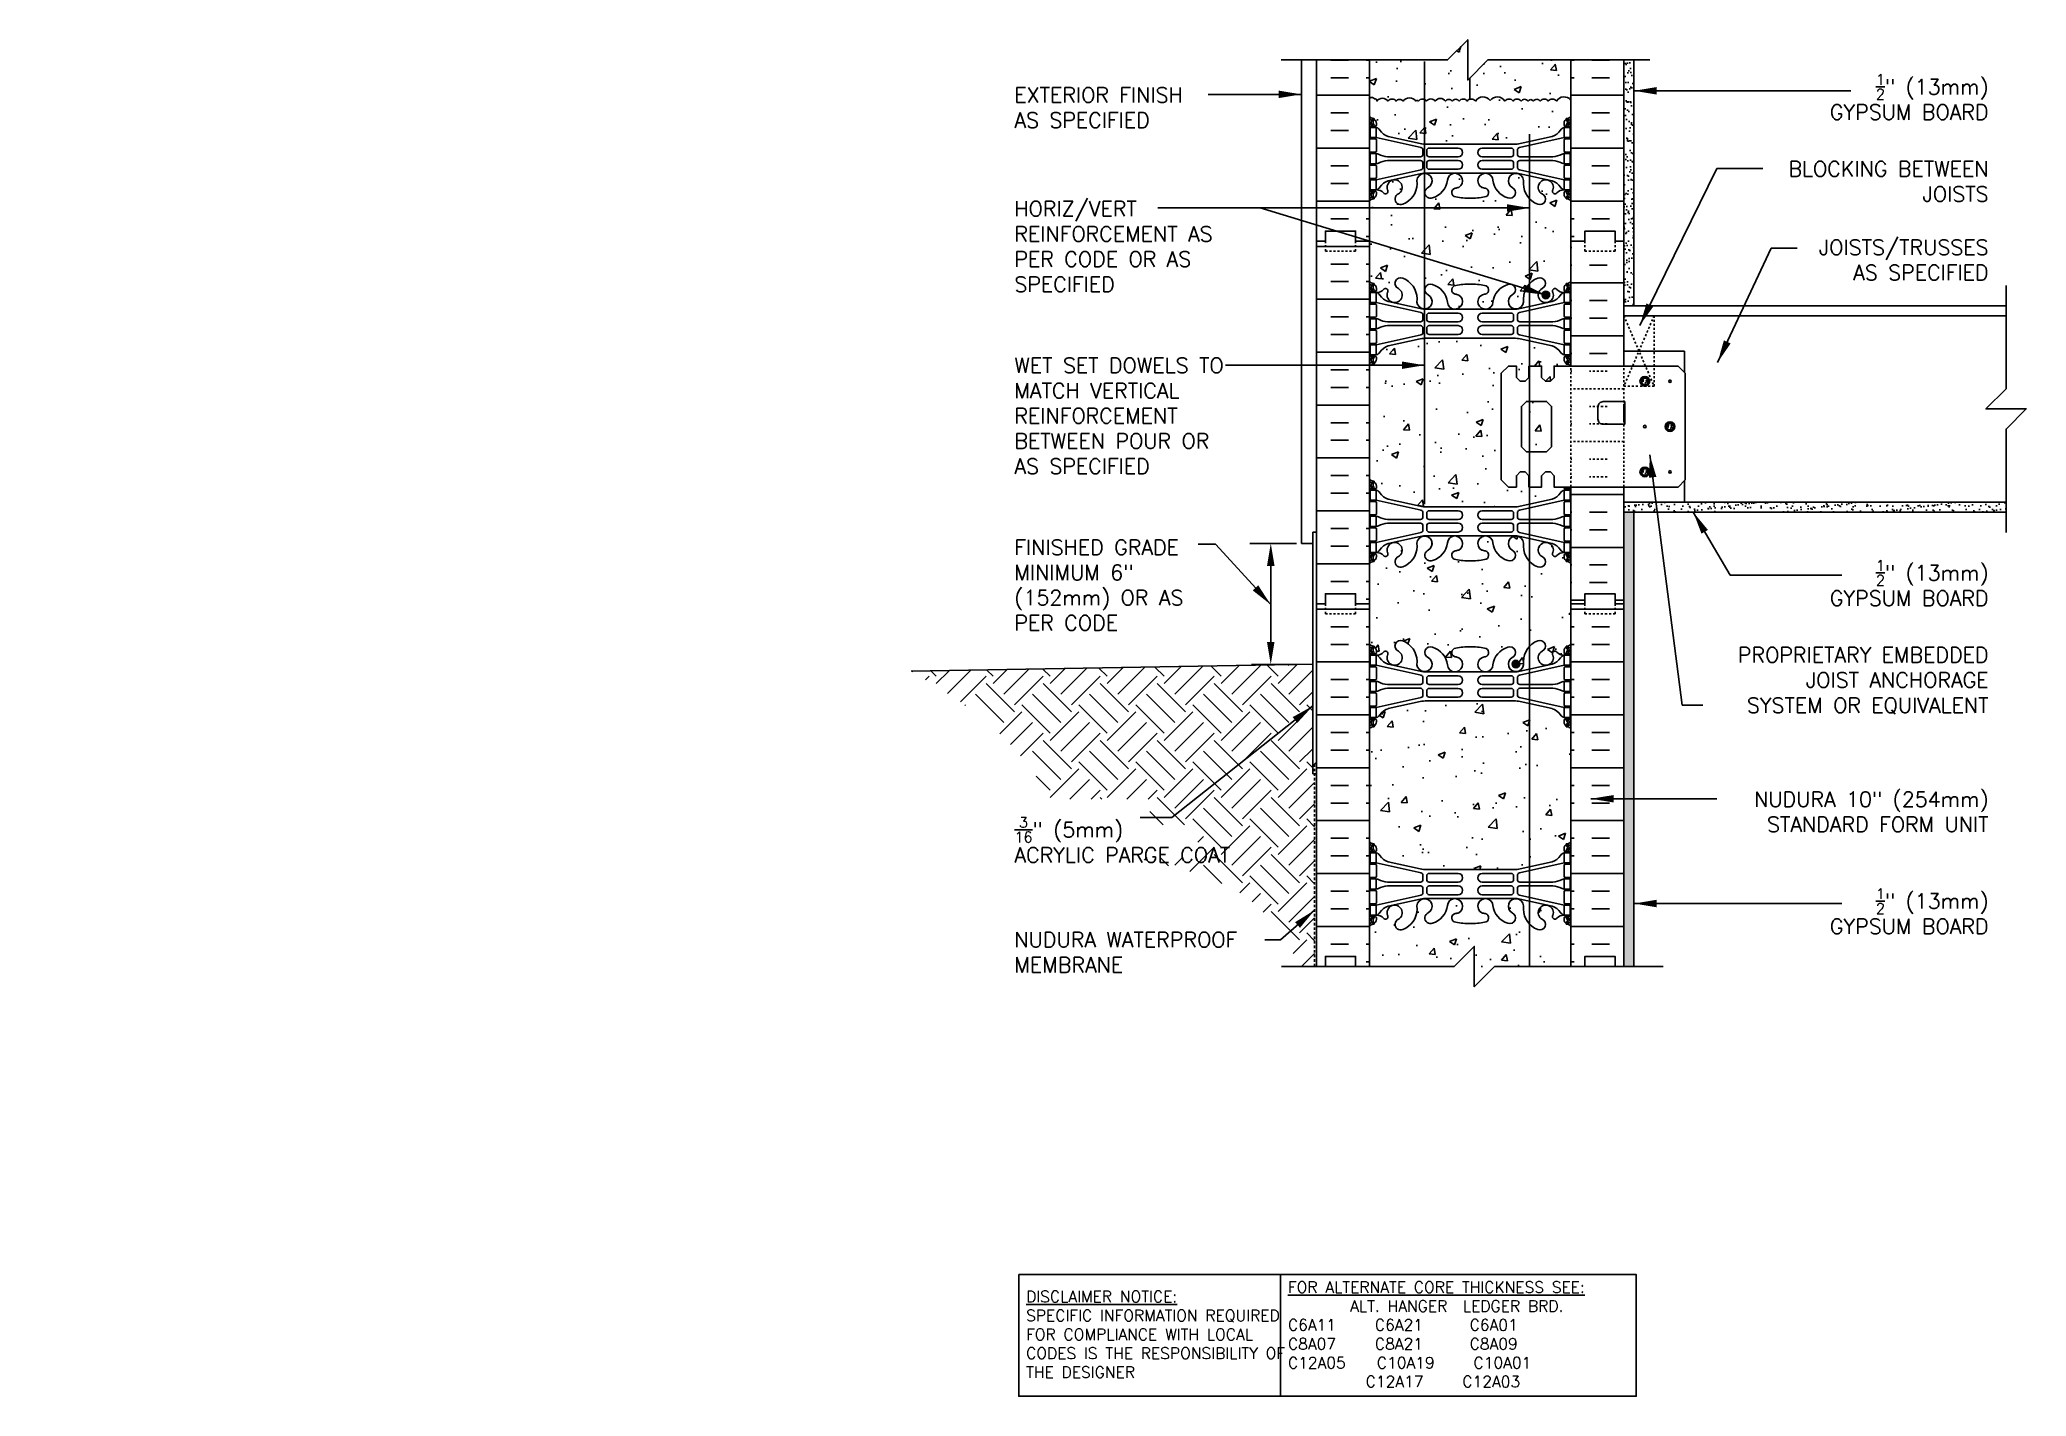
# Model space of a CAD drawing. Header units: inches. Extents: x 109 to 207.6, y 84.6 to 151.9.
import ezdxf

# ---------------------------------------------------------------- set-up
doc = ezdxf.new("R2010")
doc.units = ezdxf.units.IN
doc.header["$LTSCALE"] = 0.5
doc.header["$MEASUREMENT"] = 0
doc.linetypes.add('DASHED2', pattern=[0.375, 0.25, -0.125])
doc.linetypes.add('HIDDEN2', pattern=[0.1875, 0.125, -0.0625])
for name, color, linetype in [('HATCH', 12, 'Continuous'), ('line25', 2, 'Continuous'), ('LINE3', 3, 'Continuous'), ('LINE50', 5, 'Continuous'), ('LINE9', 9, 'Continuous'), ('TEXT', 4, 'Continuous'), ('Web_Edge', 9, 'Continuous')]:
    doc.layers.add(name, color=color, linetype=linetype)
doc.styles.add('DIM', font='romans.shx', dxfattribs={"width": 0.7})
doc.styles.add('ROMANS', font='romans.shx', dxfattribs={"height": 0.75})
doc.styles.get("Standard").update_dxf_attribs({"font": 'romans.shx', "height": 0.75})
doc.dimstyles.new('ext_12', dxfattribs={"dimscale": 12, "dimtxt": 0.09375, "dimasz": 0.09375, "dimexe": 0.09375, "dimexo": 0.0625, "dimgap": 0.0625, "dimtad": 1, "dimdec": 1, "dimzin": 3, "dimdsep": 46, "dimlunit": 4, "dimtxsty": 'DIM', "dimcen": 0.09, "dimdle": 0.09375, "dimclrt": 4, "dimadec": 0, "dimazin": 0, "dimtfac": 1, "dimtdec": 1, "dimtmove": 2, "dimatfit": 3, "dimfxl": 1, "dimfrac": 2, "dimtolj": 1, "dimtzin": 0, "dimarcsym": 0})
pattern_1 = [(37.5, (76.51806, 8.59527), (-0.0157483, 0.48170594), [0, -0.38, 0, -0.425, 0, -0.40625]), (7.5, (76.51806, 8.5953), (0.4424442, 0.7055365), [0, -0.205, 0, -0.3425, 0, -0.13125]), (327.5, (76.21056, 8.59527), (0.7785355, 0.0014148), [0, -0.125, 0, -0.45, 0, -0.5875]), (317.5, (76.21056, 8.5953), (0.7515317, 0.219419), [0, -0.0625, 0, -0.295, 0, -0.3375])]
pattern_2 = [(180, (76.518, 8.5953), (-3e-16, -2.625), []), (180, (76.518, 7.7203), (-3e-16, -2.625), [0.875, -0.875]), (180, (76.518, 6.8453), (-3e-16, -2.625), [0.875, -0.875])]

msp = doc.modelspace()

# ---------------------------------------------------------------- texts
at = {"layer": 'TEXT', "char_height": 0.75, "style": 'ROMANS'}
for s, insert, width, attachment_point in [('\\A1;{\\H0.7x;\\S1/2;}" (13mm) GYPSUM BOARD', (205.701, 149.077), 9.12398, 6), ('EXTERIOR FINISH\\PAS SPECIFIED', (157.363, 148.548), 11.74859, 4), ('BLOCKING BETWEEN JOISTS', (205.701, 144.881), 11.39051, 6), ('HORIZ/VERT REINFORCEMENT AS PER CODE OR AS SPECIFIED', (157.363, 141.652), 11.74859, 4), ('JOISTS/TRUSSES AS SPECIFIED', (205.701, 140.987), 9.12398, 6), ('WET SET DOWELS TO MATCH VERTICAL REINFORCEMENT BETWEEN POUR OR AS SPECIFIED', (157.363, 133.249), 11.74859, 4), ('FINISHED GRADE MINIMUM 6" (152mm) OR AS PER CODE', (157.363, 124.848), 10.75183, 4), ('\\A1;{\\H0.7x;\\S1/2;}" (13mm) GYPSUM BOARD', (205.701, 124.954), 9.12398, 6), ('PROPRIETARY EMBEDDED JOIST ANCHORAGE \\PSYSTEM OR EQUIVALENT', (205.701, 120.099), 13.76939, 6), ('\\A1;NUDURA 10" (254mm) STANDARD FORM UNIT', (205.701, 113.595), 14.69725, 6), ('\\A1;{\\H0.7x;\\S3/16;}" (5mm) \\PACRYLIC PARGE COAT', (157.363, 112.208), 11.74859, 4), ('\\A1;{\\H0.7x;\\S1/2;}" (13mm) GYPSUM BOARD', (205.701, 108.664), 9.12398, 6), ('\\A1;NUDURA WATERPROOF MEMBRANE', (157.363, 106.626), 12.78313, 4)]:
    msp.add_mtext(s, dxfattribs=dict(at, insert=insert, width=width, attachment_point=attachment_point))
at = {"layer": 'TEXT', "char_height": 0.5625, "attachment_point": 4}
for s, insert, width in [('{\\LDISCLAIMER NOTICE:}\\PSPECIFIC INFORMATION REQUIRED FOR COMPLIANCE WITH LOCAL CODES IS THE RESPONSIBILITY OF THE DESIGNER', (157.943, 87.66), 14.00235), ('{\\LFOR ALTERNATE CORE THICKNESS SEE:\\P}        ALT. HANGER  LEDGER BRD.\\PC6A11     C6A21      C6A01     \\PC8A07     C8A21      C8A09\\PC12A05    C10A19     C10A01\\P          C12A17     C12A03', (170.935, 87.66), 23.33295)]:
    msp.add_mtext(s, dxfattribs=dict(at, insert=insert, width=width))

# ---------------------------------------------------------------- hatches: boundary and pattern name
at = {"layer": 'HATCH'}
h = msp.add_hatch(dxfattribs=at)
h.set_pattern_fill('AR-CONC', color=256, scale=0.5, style=0)
h.paths.add_polyline_path([(182.502, 148.867, -0.520567), (182.855, 148.867, -0.191784), (182.979, 148.949, -0.191784), (183.103, 148.867, -0.520567), (183.457, 148.867, -0.520567), (183.85, 148.867, -0.520567), (184.256, 148.867, -0.508806), (184.979, 148.92), (184.979, 150.916), (180.854, 150.916), (179.854, 149.916), (179.854, 151.916), (178.854, 150.916), (174.979, 150.916), (174.979, 149.013, -0.448264), (175.216, 148.985, -0.520567), (175.347, 148.867, -0.520567), (175.898, 148.867, -0.520567), (176.304, 148.867, -0.520567), (176.645, 148.867, -0.520567), (177.287, 148.867, -0.520567), (177.418, 148.867, -0.520567), (177.811, 148.867, -0.520567), (178.243, 148.867, -0.520567), (178.754, 148.867, -0.520567), (179.082, 148.867, -0.520567), (179.436, 148.867, -0.520567), (179.829, 148.867, -0.520567), (180.235, 148.867, -0.520567), (180.969, 148.907, -0.520567), (181.702, 148.867, -0.520567), (182.109, 148.867, -0.520567)])
h = msp.add_hatch(dxfattribs=at)
h.set_pattern_fill('AR-SAND', color=256, scale=0.25, style=0)
h.set_pattern_definition(pattern_1)
h.paths.add_polyline_path([(188.104, 150.916), (187.604, 150.916), (187.604, 141.916), (187.604, 138.716), (188.104, 138.716)])
h = msp.add_hatch(dxfattribs=at)
h.set_pattern_fill('AR-CONC', color=256, scale=0.5)
h.paths.add_polyline_path([(177.712, 145.28, 0.39233), (177.338, 144.933), (177.339, 144.788, -0.316114), (176.63, 143.752, -1), (176.416, 144.263, 2.155404), (175.878, 144.458), (175.889, 144.436, -0.834375), (175.678, 144.311, 0.23174), (175.32, 144.462), (175.215, 144.462), (175.215, 144.392), (175.263, 144.392, -0.414214), (175.325, 144.329), (175.325, 144.262, -0.249069), (175.215, 144.055), (175.215, 144.013), (175.125, 144.013, 0.088416), (174.979, 143.916), (174.979, 141.916), (174.979, 139.916, 0.088416), (175.125, 139.818), (175.215, 139.818), (175.215, 139.777, -0.249069), (175.325, 139.569), (175.325, 139.502, -0.414214), (175.263, 139.439), (175.215, 139.439), (175.215, 139.369), (175.32, 139.369, 0.231736), (175.678, 139.52, -0.8344), (175.889, 139.395), (175.878, 139.374, 2.155404), (176.416, 139.568, -1), (176.63, 140.079, -0.311223), (177.339, 139.063), (177.338, 138.898, 0.39233), (177.712, 138.551)])
h.paths.add_polyline_path([(182.929, 144.013, -0.19384), (182.619, 144.768), (182.62, 144.933, 1.661382), (182.059, 144.58, -1), (181.845, 144.069, -0.307094), (181.107, 144.965, 1.604516), (180.548, 144.589, 0.055617), (180.727, 144.543, -0.843243), (180.693, 144.111, -0.047544), (179.979, 144.046, -0.047544), (179.265, 144.111, -0.843243), (179.231, 144.543, 0.055617), (179.41, 144.589, 1.604516), (178.852, 144.965, -0.307094), (178.113, 144.069, -0.535521), (177.729, 144.325), (177.729, 139.507, -0.534553), (178.113, 139.762, -0.307094), (178.852, 138.866, 1.604516), (179.41, 139.242, 0.055617), (179.231, 139.288, -0.843243), (179.265, 139.72, -0.047544), (179.979, 139.785, -0.047544), (180.693, 139.72, -0.843243), (180.727, 139.288, 0.055617), (180.548, 139.242, 1.604516), (181.107, 138.866, -0.307094), (181.845, 139.762, -1), (182.059, 139.251, 1.661382), (182.62, 138.898), (182.62, 139.044, -0.198464), (182.929, 139.818)])
h.paths.add_polyline_path([(184.979, 143.916, 0.08841), (184.833, 144.013), (184.743, 144.013), (184.743, 144.055, -0.249069), (184.633, 144.262), (184.633, 144.329, -0.414214), (184.696, 144.392), (184.743, 144.392), (184.743, 144.462), (184.638, 144.462, 0.231736), (184.28, 144.311, -0.8344), (184.069, 144.436), (184.081, 144.458, 2.155404), (183.542, 144.263, -1), (183.328, 143.752, -0.110704), (182.929, 144.013), (182.929, 139.818, -0.110704), (183.328, 140.079, -1), (183.542, 139.568, 2.155404), (184.081, 139.374), (184.069, 139.395, -0.834375), (184.28, 139.52, 0.23174), (184.638, 139.369), (184.743, 139.369), (184.743, 139.439), (184.696, 139.439, -0.414214), (184.633, 139.502), (184.633, 139.569, -0.249069), (184.743, 139.777), (184.743, 139.818), (184.833, 139.818, 0.08841), (184.979, 139.916), (184.979, 141.916)])
h.paths.add_polyline_path([(183.919, 139.247, -1), (183.544, 139.247, -1)], flags=16)
h.paths.add_polyline_path([(184.638, 147.562), (184.743, 147.562), (184.743, 147.632), (184.696, 147.632, -0.414214), (184.633, 147.694), (184.633, 147.762, -0.249069), (184.743, 147.969), (184.743, 148.011), (184.833, 148.011, 0.08841), (184.979, 148.108), (184.979, 148.92, 0.508806), (184.256, 148.867, 0.520567), (183.85, 148.867, 0.520567), (183.457, 148.867, 0.520567), (183.103, 148.867, 0.191784), (182.979, 148.949, 0.191784), (182.855, 148.867, 0.520567), (182.502, 148.867, 0.520567), (182.109, 148.867, 0.520567), (181.702, 148.867, 0.520567), (180.969, 148.907, 0.520567), (180.235, 148.867, 0.520567), (179.829, 148.867, 0.520567), (179.436, 148.867, 0.520567), (179.082, 148.867, 0.520567), (178.754, 148.867, 0.520567), (178.243, 148.867, 0.520567), (177.811, 148.867, 0.136067), (177.712, 148.949), (177.712, 146.731, 0.018252), (177.821, 146.727), (179.979, 146.727), (182.137, 146.727, 0.054974), (182.464, 146.763), (184.045, 147.116, 0.17445), (184.452, 147.412, -0.168672)])
h.paths.add_polyline_path([(177.712, 148.949, 0.359067), (177.418, 148.867, 0.520567), (177.287, 148.867, 0.520567), (176.645, 148.867, 0.520567), (176.304, 148.867, 0.520567), (175.898, 148.867, 0.520567), (175.347, 148.867, 0.520567), (175.216, 148.985, 0.448264), (174.979, 149.013), (174.979, 148.108, 0.088416), (175.125, 148.011), (175.215, 148.011), (175.215, 147.969, -0.249069), (175.325, 147.762), (175.325, 147.694, -0.414214), (175.263, 147.632), (175.215, 147.632), (175.215, 147.562), (175.32, 147.562, -0.168672), (175.506, 147.412, 0.17445), (175.914, 147.116), (177.494, 146.763, 0.036686), (177.712, 146.731)])
h.paths.add_polyline_path([(177.494, 137.068), (175.914, 136.715, 0.17445), (175.506, 136.419, -0.168672), (175.32, 136.269), (175.215, 136.269), (175.215, 136.199), (175.263, 136.199, -0.414214), (175.325, 136.137), (175.325, 136.069, -0.249069), (175.215, 135.862), (175.215, 135.821), (175.125, 135.821, 0.088416), (174.979, 135.723), (174.979, 130.108, 0.088416), (175.125, 130.011), (175.215, 130.011), (175.215, 129.969, -0.249069), (175.325, 129.762), (175.325, 129.694, -0.414214), (175.263, 129.632), (175.215, 129.632), (175.215, 129.562), (175.32, 129.562, -0.168672), (175.506, 129.412, 0.17445), (175.914, 129.116), (177.494, 128.763, 0.054974), (177.821, 128.727), (179.979, 128.727), (182.137, 128.727, 0.054974), (182.464, 128.763), (182.929, 128.867), (182.929, 129.716), (182.894, 129.716), (182.894, 130.278), (182.707, 130.466), (182.457, 130.466), (182.269, 130.278), (182.269, 129.716), (181.873, 129.716), (181.519, 130.069), (181.519, 135.362), (181.873, 135.716), (182.269, 135.716), (182.269, 135.153), (182.457, 134.966), (182.707, 134.966), (182.894, 135.153), (182.894, 135.716), (182.929, 135.716), (182.929, 136.964), (182.464, 137.068, 0.054974), (182.137, 137.104), (179.979, 137.104), (177.821, 137.104, 0.054974)])
h.paths.add_polyline_path([(184.696, 136.199), (184.743, 136.199), (184.743, 136.269), (184.638, 136.269, -0.168672), (184.452, 136.419, 0.17445), (184.045, 136.715), (182.929, 136.964), (182.929, 135.716), (183.519, 135.716), (183.519, 135.153), (183.707, 134.966), (183.957, 134.966), (184.144, 135.153), (184.144, 135.716), (184.979, 135.716), (184.979, 135.723, 0.08841), (184.833, 135.821), (184.743, 135.821), (184.743, 135.862, -0.249069), (184.633, 136.069), (184.633, 136.137, -0.414214)])
h.paths.add_polyline_path([(184.638, 129.562), (184.743, 129.562), (184.743, 129.632), (184.696, 129.632, -0.414214), (184.633, 129.694), (184.633, 129.716), (184.144, 129.716), (184.144, 130.278), (183.957, 130.466), (183.707, 130.466), (183.519, 130.278), (183.519, 129.716), (182.929, 129.716), (182.929, 128.867), (184.045, 129.116, 0.17445), (184.452, 129.412, -0.168672)])
h.paths.add_polyline_path([(182.929, 126.013, -0.19384), (182.619, 126.768), (182.62, 126.933, 1.661382), (182.059, 126.58, -1), (181.845, 126.069, -0.307094), (181.107, 126.965, 1.604516), (180.548, 126.589, 0.055617), (180.727, 126.543, -0.843243), (180.693, 126.111, -0.047544), (179.979, 126.046, -0.047544), (179.265, 126.111, -0.843243), (179.231, 126.543, 0.055617), (179.41, 126.589, 1.604516), (178.852, 126.965, -0.307094), (178.113, 126.069, -1), (177.899, 126.58, 1.661382), (177.338, 126.933), (177.339, 126.788, -0.316114), (176.63, 125.752, -1), (176.416, 126.263, 2.155404), (175.878, 126.458), (175.889, 126.436, -0.834375), (175.678, 126.311, 0.23174), (175.32, 126.462), (175.215, 126.462), (175.215, 126.392), (175.263, 126.392, -0.414214), (175.325, 126.329), (175.325, 126.262, -0.249069), (175.215, 126.055), (175.215, 126.013), (175.125, 126.013, 0.088416), (174.979, 125.916), (174.979, 123.916), (174.979, 121.916, 0.088416), (175.125, 121.818), (175.215, 121.818), (175.215, 121.777, -0.249069), (175.325, 121.569), (175.325, 121.502, -0.414214), (175.263, 121.439), (175.215, 121.439), (175.215, 121.369), (175.32, 121.369, 0.231736), (175.678, 121.52, -0.8344), (175.889, 121.395), (175.878, 121.374, 2.155404), (176.416, 121.568, -1), (176.63, 122.079, -0.311223), (177.339, 121.063), (177.338, 120.898, 1.661382), (177.899, 121.251, -1), (178.113, 121.762, -0.307094), (178.852, 120.866, 1.604516), (179.41, 121.242, 0.055617), (179.231, 121.288, -0.843243), (179.265, 121.72, -0.047544), (179.979, 121.785, -0.047544), (180.693, 121.72, -0.843243), (180.727, 121.288, 0.055617), (180.548, 121.242, 1.604516), (181.107, 120.866, -0.307094), (181.845, 121.762, -1), (182.059, 121.251, 1.661382), (182.62, 120.898), (182.62, 121.044, -0.198464), (182.929, 121.818)])
h.paths.add_polyline_path([(182.434, 120.926, -1), (182.059, 120.926, -1)], flags=16)
h.paths.add_polyline_path([(184.979, 125.916, 0.08841), (184.833, 126.013), (184.743, 126.013), (184.743, 126.055, -0.249069), (184.633, 126.262), (184.633, 126.329, -0.414214), (184.696, 126.392), (184.743, 126.392), (184.743, 126.462), (184.638, 126.462, 0.231736), (184.28, 126.311, -0.8344), (184.069, 126.436), (184.081, 126.458, 2.155404), (183.542, 126.263, -1), (183.328, 125.752, -0.110704), (182.929, 126.013), (182.929, 121.818, -0.110704), (183.328, 122.079, -1), (183.542, 121.568, 2.155404), (184.081, 121.374), (184.069, 121.395, -0.834375), (184.28, 121.52, 0.23174), (184.638, 121.369), (184.743, 121.369), (184.743, 121.439), (184.696, 121.439, -0.414214), (184.633, 121.502), (184.633, 121.569, -0.249069), (184.743, 121.777), (184.743, 121.818), (184.833, 121.818, 0.08841), (184.979, 121.916), (184.979, 123.916)])
h.paths.add_polyline_path([(182.929, 118.964), (182.464, 119.068, 0.054974), (182.137, 119.104), (179.979, 119.104), (177.821, 119.104, 0.054974), (177.494, 119.068), (175.914, 118.715, 0.17445), (175.506, 118.419, -0.168672), (175.32, 118.269), (175.215, 118.269), (175.215, 118.199), (175.263, 118.199, -0.414214), (175.325, 118.137), (175.325, 118.069, -0.249069), (175.215, 117.862), (175.215, 117.821), (175.125, 117.821, 0.088416), (174.979, 117.723), (174.979, 112.108, 0.088416), (175.125, 112.011), (175.215, 112.011), (175.215, 111.969, -0.249069), (175.325, 111.762), (175.325, 111.694, -0.414214), (175.263, 111.632), (175.215, 111.632), (175.215, 111.562), (175.32, 111.562, -0.168672), (175.506, 111.412, 0.17445), (175.914, 111.116), (177.494, 110.763, 0.054974), (177.821, 110.727), (179.979, 110.727), (182.137, 110.727, 0.054974), (182.464, 110.763), (182.929, 110.867)])
h.paths.add_polyline_path([(184.979, 117.723, 0.08841), (184.833, 117.821), (184.743, 117.821), (184.743, 117.862, -0.249069), (184.633, 118.069), (184.633, 118.137, -0.414214), (184.696, 118.199), (184.743, 118.199), (184.743, 118.269), (184.638, 118.269, -0.168672), (184.452, 118.419, 0.17445), (184.045, 118.715), (182.929, 118.964), (182.929, 110.867), (184.045, 111.116, 0.17445), (184.452, 111.412, -0.168672), (184.638, 111.562), (184.743, 111.562), (184.743, 111.632), (184.696, 111.632, -0.414214), (184.633, 111.694), (184.633, 111.762, -0.249069), (184.743, 111.969), (184.743, 112.011), (184.833, 112.011, 0.08841), (184.979, 112.108)])
h.paths.add_polyline_path([(182.929, 108.013, -0.19384), (182.619, 108.768), (182.62, 108.933, 1.661382), (182.059, 108.58, -1), (181.845, 108.069, -0.307094), (181.107, 108.965, 1.604516), (180.548, 108.589, 0.055617), (180.727, 108.543, -0.843243), (180.693, 108.111, -0.047544), (179.979, 108.046, -0.047544), (179.265, 108.111, -0.843243), (179.231, 108.543, 0.055617), (179.41, 108.589, 1.604516), (178.852, 108.965, -0.307094), (178.113, 108.069, -1), (177.899, 108.58, 1.661382), (177.338, 108.933), (177.339, 108.788, -0.316114), (176.63, 107.752, -1), (176.416, 108.263, 2.155404), (175.878, 108.458), (175.889, 108.436, -0.834375), (175.678, 108.311, 0.23174), (175.32, 108.462), (175.215, 108.462), (175.215, 108.392), (175.263, 108.392, -0.414214), (175.325, 108.329), (175.325, 108.262, -0.249069), (175.215, 108.055), (175.215, 108.013), (175.125, 108.013, 0.088416), (174.979, 107.916), (174.979, 105.916), (179.182, 105.916), (180.182, 106.916), (180.182, 104.916), (181.182, 105.916), (182.929, 105.916)])
h.paths.add_polyline_path([(184.979, 107.916, 0.08841), (184.833, 108.013), (184.743, 108.013), (184.743, 108.055, -0.249069), (184.633, 108.262), (184.633, 108.329, -0.414214), (184.696, 108.392), (184.743, 108.392), (184.743, 108.462), (184.638, 108.462, 0.231736), (184.28, 108.311, -0.8344), (184.069, 108.436), (184.081, 108.458, 2.155404), (183.542, 108.263, -1), (183.328, 107.752, -0.110704), (182.929, 108.013), (182.929, 105.916), (184.979, 105.916)])
h = msp.add_hatch(dxfattribs=at)
h.set_pattern_fill('INSUL', color=256, scale=7, style=0)
h.set_pattern_definition([(0, (-2751.1824, -273.094), (0, 2.625), []), (0, (-2751.1824, -272.219), (0, 2.625), [0.875, -0.875]), (0, (-2751.1824, -271.344), (0, 2.625), [0.875, -0.875])])
h.paths.add_polyline_path([(172.354, 123.916), (172.792, 123.916), (172.792, 124.416), (174.292, 124.416), (174.292, 123.916), (174.979, 123.916), (174.979, 141.916), (174.292, 141.916), (174.292, 142.416), (172.792, 142.416), (172.792, 141.916), (172.354, 141.916)])
h = msp.add_hatch(dxfattribs=at)
h.set_pattern_fill('INSUL', color=256, scale=7, angle=180, style=0)
h.set_pattern_definition(pattern_2)
h.paths.add_polyline_path([(184.974, 138.012), (184.674, 138.012), (184.674, 137.512), (184.974, 137.512)])
h.paths.add_polyline_path([(187.604, 141.916), (187.167, 141.916), (187.167, 141.416), (185.667, 141.416), (185.667, 141.916), (184.979, 141.916), (184.979, 135.716), (187.604, 135.716)])
h = msp.add_hatch(dxfattribs=at)
h.set_pattern_fill('AR-CONC', color=256, scale=0.5, style=0)
h.set_pattern_definition([(50, (3.635, -3.492), (3.5863, -0.31376), [0.375, -4.125]), (355, (3.635, -3.492), (-0.693757, 3.76096), [0.3, -3.3]), (100.4514, (3.9338, -3.518), (2.892547, 3.4472), [0.3187, -3.50571]), (46.1842, (3.635, -2.492), (5.336205, -0.827595), [0.5625, -6.1875]), (96.6356, (4.0796, -2.561), (4.67331, 4.87059), [0.47805, -5.25856]), (351.1842, (3.635, -2.492), (4.67331, 4.87059), [0.45, -4.95]), (21, (4.135, -2.742), (2.984535, -2.013094), [0.375, -4.125]), (326, (4.135, -2.742), (1.216577, 3.62575), [0.3, -3.3]), (71.4514, (4.3836, -2.9097), (4.201113, 1.61265), [0.3187, -3.50571]), (37.5, (3.6349, -3.492), (0.060799, 1.664469), [0, -3.26, 0, -3.35, 0, -3.3125]), (7.5, (3.635, -3.492), (1.315348, 1.972059), [0, -1.91, 0, -3.185, 0, -1.2625]), (327.5, (2.52, -3.492), (2.669112, -0.112774), [0, -1.25, 0, -3.9, 0, -5.175]), (317.5, (2.02, -3.492), (2.91593, 0.500525), [0, -1.625, 0, -2.59, 0, -3.675])])
h.paths.add_polyline_path([(182.519, 133.716), (182.519, 131.716), (182.769, 131.466), (183.769, 131.466), (184.019, 131.716), (184.019, 133.716), (183.769, 133.966), (182.769, 133.966)])
h = msp.add_hatch(dxfattribs=at)
h.set_pattern_fill('INSUL', color=256, scale=7, angle=180, style=0)
h.set_pattern_definition(pattern_2)
h.paths.add_polyline_path([(187.604, 129.716), (184.979, 129.716), (184.979, 123.916), (185.667, 123.916), (185.667, 124.416), (187.167, 124.416), (187.167, 123.916), (187.604, 123.916)])
h = msp.add_hatch(dxfattribs=at)
h.set_pattern_fill('AR-SAND', color=256, scale=0.25, style=0)
h.set_pattern_definition(pattern_1)
h.paths.add_polyline_path([(187.604, 128.966), (187.604, 128.466), (206.57, 128.466), (206.57, 128.966)])
h = msp.add_hatch(dxfattribs=at)
h.set_pattern_fill('AR-SAND', color=256, scale=0.25, style=0)
h.set_pattern_definition(pattern_1)
h.paths.add_polyline_path([(188.104, 128.466), (187.604, 128.466), (187.604, 123.916), (187.604, 105.916), (188.104, 105.916)])
h = msp.add_hatch(dxfattribs=at)
h.set_pattern_fill('INSUL', color=256, scale=7, style=0)
h.set_pattern_definition([(0, (-2751.1824, -291.094), (0, 2.625), []), (0, (-2751.1824, -290.219), (0, 2.625), [0.875, -0.875]), (0, (-2751.1824, -289.344), (0, 2.625), [0.875, -0.875])])
h.paths.add_polyline_path([(172.354, 105.916), (172.792, 105.916), (172.792, 106.416), (174.292, 106.416), (174.292, 105.916), (174.979, 105.916), (174.979, 123.916), (174.292, 123.916), (174.292, 124.416), (172.792, 124.416), (172.792, 123.916), (172.354, 123.916)])
h = msp.add_hatch(dxfattribs=at)
h.set_pattern_fill('INSUL', color=256, scale=7, style=0)
h.set_pattern_definition([(180, (3111.1407, -291.094), (0, 2.625), []), (180, (3111.1407, -290.219), (0, 2.625), [0.875, -0.875]), (180, (3111.1407, -289.344), (0, 2.625), [0.875, -0.875])])
h.paths.add_polyline_path([(187.604, 105.916), (187.167, 105.916), (187.167, 106.416), (185.667, 106.416), (185.667, 105.916), (184.979, 105.916), (184.979, 123.916), (185.667, 123.916), (185.667, 124.416), (187.167, 124.416), (187.167, 123.916), (187.604, 123.916)])
h = msp.add_hatch(dxfattribs=at)
h.set_pattern_fill('AR-CONC', color=256, scale=0.5, style=0)
h.paths.add_polyline_path([(109.658, 120.956, -0.638777), (109.783, 121.08, 0.087457), (110.12, 121.001), (110.225, 121.001), (110.225, 121.071), (110.178, 121.071, -0.353772), (110.116, 121.12), (109.626, 121.12), (109.626, 121.683), (109.439, 121.87), (109.189, 121.87), (109.001, 121.683), (109.001, 121.564, -0.024057), (109.061, 121.589, -1), (109.224, 121.181, 2.087231)])
h = msp.add_hatch(dxfattribs=at)
h.set_pattern_fill('EARTH', color=256, scale=8, angle=45, style=0)
h.set_pattern_definition([(45, (72.518, 8.5953), (2e-16, 2.828427), [2, -2]), (45, (71.9877, 9.1256), (2e-16, 2.828427), [2, -2]), (45, (71.4574, 9.656), (2e-16, 2.828427), [2, -2]), (135, (71.4574, 10.0095), (-2.828427, 4e-16), [2, -2]), (135, (71.9877, 10.5398), (-2.828427, 4e-16), [2, -2]), (135, (72.518, 11.0701), (-2.828427, 4e-16), [2, -2])])
edge = h.paths.add_edge_path()
edge.add_spline(control_points=[(163.236, 111.324), (166.255, 110.69), (168.897, 109.863), (170.435, 107.768), (170.823, 107.156)], knot_values=[15.477298, 15.477298, 15.477298, 15.477298, 21.162657, 23.307813, 23.307813, 23.307813, 23.307813], degree=3, periodic=0)
edge.add_line((170.823, 107.156), (171.604, 105.916))
edge.add_line((171.604, 105.916), (172.26, 105.916))
edge.add_line((172.26, 105.916), (172.26, 115.475))
edge.add_line((172.26, 115.475), (172.167, 115.475))
edge.add_line((172.167, 115.475), (172.167, 120.916))
edge.add_line((172.167, 120.916), (152.245, 120.568))
edge.add_spline(control_points=[(152.245, 120.568), (153.363, 119.905), (155.638, 118.558), (157.858, 116.308), (158.855, 114.742), (159.148, 114.219)], knot_values=[0, 0, 0, 0, 3.887421, 7.907558, 9.371794, 9.371794, 9.371794, 9.371794], degree=3, periodic=0)
edge.add_line((159.148, 114.219), (164.082, 114.219))
edge.add_line((164.082, 114.219), (164.082, 112.95))
edge.add_line((164.082, 112.95), (166.465, 112.95))
edge.add_line((166.465, 112.95), (166.465, 111.324))
edge.add_line((166.465, 111.324), (163.236, 111.324))
at = {"layer": 'LINE3'}
for points in [[(183.544, 139.247, 1), (183.919, 139.247, 1)], [(182.059, 120.926, 1), (182.434, 120.926, 1)]]:
    msp.add_hatch(color=256, dxfattribs=at).paths.add_polyline_path(points)

# ---------------------------------------------------------------- linework, layer by layer
at = {"layer": 'HATCH'}
for p, q in [((173.068, 150.906), (173.943, 150.906)), ((174.818, 150.906), (174.979, 150.906)), ((185.141, 150.906), (184.979, 150.906)), ((186.891, 150.906), (186.016, 150.906)), ((173.068, 150.031), (173.943, 150.031)), ((174.818, 150.031), (174.979, 150.031)), ((185.141, 150.031), (184.979, 150.031)), ((186.891, 150.031), (186.016, 150.031)), ((172.354, 149.156), (174.979, 149.156)), ((187.604, 149.156), (184.979, 149.156)), ((173.068, 148.281), (173.943, 148.281)), ((177.37, 148.824), (177.37, 148.824)), ((178.757, 148.817), (178.757, 148.817)), ((179.06, 148.669), (179.06, 148.669)), ((180.039, 148.711), (180.039, 148.711)), ((180.311, 148.833), (180.311, 148.833)), ((186.891, 148.281), (186.016, 148.281)), ((173.068, 147.406), (173.943, 147.406)), ((186.891, 147.406), (186.016, 147.406)), ((172.354, 146.531), (174.979, 146.531)), ((187.604, 146.531), (184.979, 146.531)), ((173.068, 145.656), (173.943, 145.656)), ((186.891, 145.656), (186.016, 145.656)), ((173.068, 144.781), (173.943, 144.781)), ((186.891, 144.781), (186.016, 144.781)), ((172.354, 143.906), (174.979, 143.906)), ((173.068, 143.031), (173.943, 143.031)), ((174.818, 143.031), (174.979, 143.031)), ((187.604, 143.906), (184.979, 143.906)), ((185.141, 143.031), (184.979, 143.031)), ((186.891, 143.031), (186.016, 143.031)), ((174.818, 142.156), (174.979, 142.156)), ((185.141, 142.156), (184.979, 142.156))]:
    msp.add_line(p, q, dxfattribs=at)
at = {"layer": 'HATCH', "linetype": 'HIDDEN2'}
for p, q in [((185.018, 135.47), (184.979, 135.47)), ((186.768, 135.47), (185.893, 135.47)), ((187.604, 134.595), (184.979, 134.595)), ((185.018, 133.72), (184.979, 133.72)), ((186.768, 133.72), (185.893, 133.72)), ((185.018, 132.845), (184.979, 132.845)), ((186.768, 132.845), (185.893, 132.845)), ((187.604, 131.97), (184.979, 131.97)), ((185.018, 131.095), (184.979, 131.095)), ((185.018, 130.22), (184.979, 130.22)), ((186.768, 131.095), (185.893, 131.095)), ((186.768, 130.22), (185.893, 130.22))]:
    msp.add_line(p, q, dxfattribs=at)
at = {"layer": 'HATCH'}
for points in [[(180.969, 148.907, 0.520567), (180.235, 148.867, 0.520567), (179.829, 148.867, 0.520567), (179.436, 148.867, 0.520567), (179.082, 148.867, 0.520567), (178.754, 148.867, 0.520567), (178.243, 148.867, 0.520567), (177.811, 148.867, 0.520567), (177.418, 148.867, 0.520567), (177.287, 148.867, 0.520567), (176.645, 148.867, 0.520567), (176.304, 148.867, 0.520567), (175.898, 148.867, 0.520567), (175.347, 148.867, 0.520567), (175.216, 148.985, 0.520567), (174.954, 148.985)], [(180.969, 148.907, -0.520567), (181.702, 148.867, -0.520567), (182.109, 148.867, -0.520567), (182.502, 148.867, -0.520567), (182.855, 148.867, -0.191784), (182.979, 148.949, -0.191784)], [(184.979, 148.92, 0.508806), (184.256, 148.867, 0.520567), (183.85, 148.867, 0.520567), (183.457, 148.867, 0.520567), (183.103, 148.867, 0.191784), (182.979, 148.949)]]:
    msp.add_lwpolyline(points, format="xyb", dxfattribs=at)
at = {"layer": 'line25'}
for p, q in [((174.979, 150.916), (174.979, 141.916)), ((184.979, 141.916), (184.979, 150.916)), ((174.979, 141.916), (174.979, 123.916)), ((184.979, 135.716), (184.979, 141.916)), ((187.604, 138.216), (206.57, 138.216)), ((190.604, 136.466), (187.604, 136.466)), ((187.604, 136.466), (187.604, 135.716)), ((190.604, 135.402), (190.604, 136.466)), ((184.979, 123.916), (184.979, 129.716)), ((187.604, 129.716), (187.604, 128.966)), ((190.604, 128.966), (190.604, 130.029)), ((187.604, 128.966), (206.57, 128.966)), ((187.604, 128.966), (190.604, 128.966)), ((174.979, 123.916), (174.979, 105.916)), ((184.979, 105.916), (184.979, 123.916))]:
    msp.add_line(p, q, dxfattribs=at)
for points in [[(181.519, 135.362), (181.519, 130.069), (181.873, 129.716), (182.269, 129.716), (182.269, 130.278), (182.457, 130.466), (182.707, 130.466), (182.894, 130.278), (182.894, 129.716), (183.519, 129.716), (183.519, 130.278), (183.707, 130.466), (183.957, 130.466), (184.144, 130.278), (184.144, 129.716), (190.291, 129.716), (190.644, 130.069), (190.644, 135.362), (190.291, 135.716), (184.144, 135.716), (184.144, 135.153), (183.957, 134.966), (183.707, 134.966), (183.519, 135.153), (183.519, 135.716), (182.894, 135.716), (182.894, 135.153), (182.707, 134.966), (182.457, 134.966), (182.269, 135.153), (182.269, 135.716), (181.873, 135.716)], [(182.769, 131.466), (182.519, 131.716), (182.519, 133.716), (182.769, 133.966), (183.769, 133.966), (184.019, 133.716), (184.019, 131.716), (183.769, 131.466)]]:
    msp.add_lwpolyline(points, close=True, dxfattribs=at)
msp.add_lwpolyline([(186.319, 133.078, 0.414214), (186.569, 132.828), (187.644, 132.828), (187.644, 133.953), (186.569, 133.953, 0.414214), (186.319, 133.703)], format="xyb", close=True, dxfattribs=at)
at = {"layer": 'LINE3'}
for p, q in [((177.712, 150.833), (177.712, 128.867)), ((179.962, 150.023), (179.962, 148.963)), ((182.929, 147.222), (182.929, 105.916))]:
    msp.add_line(p, q, dxfattribs=at)
for centre in [(183.732, 139.247), (182.246, 120.926)]:
    msp.add_circle(centre, 0.188, dxfattribs=at)
at = {"layer": 'LINE50'}
for p, q in [((172.354, 141.916), (172.354, 150.916)), ((187.604, 141.916), (187.604, 150.916)), ((172.354, 123.916), (172.354, 141.916)), ((187.604, 135.716), (187.604, 141.916)), ((187.604, 123.916), (187.604, 129.716)), ((172.354, 105.916), (172.354, 123.916)), ((187.604, 105.916), (187.604, 123.916)), ((152.245, 120.568), (172.167, 120.916))]:
    msp.add_line(p, q, dxfattribs=at)
for points in [[(174.979, 141.916), (174.292, 141.916), (174.292, 142.416), (172.792, 142.416), (172.792, 141.916), (172.354, 141.916)], [(172.354, 141.916), (172.792, 141.916), (172.792, 142.416), (174.292, 142.416), (174.292, 141.916), (174.979, 141.916)], [(184.979, 141.916), (185.667, 141.916), (185.667, 142.416), (187.167, 142.416), (187.167, 141.916), (187.604, 141.916)], [(187.604, 141.916), (187.167, 141.916), (187.167, 142.416), (185.667, 142.416), (185.667, 141.916), (184.979, 141.916)], [(174.979, 123.916), (174.292, 123.916), (174.292, 124.416), (172.792, 124.416), (172.792, 123.916), (172.354, 123.916)], [(172.354, 123.916), (172.792, 123.916), (172.792, 124.416), (174.292, 124.416), (174.292, 123.916), (174.979, 123.916)], [(184.979, 123.916), (185.667, 123.916), (185.667, 124.416), (187.167, 124.416), (187.167, 123.916), (187.604, 123.916)], [(187.604, 123.916), (187.167, 123.916), (187.167, 124.416), (185.667, 124.416), (185.667, 123.916), (184.979, 123.916)], [(174.979, 105.916), (174.292, 105.916), (174.292, 106.416), (172.792, 106.416), (172.792, 105.916), (172.354, 105.916)], [(184.979, 105.916), (185.667, 105.916), (185.667, 106.416), (187.167, 106.416), (187.167, 105.916), (187.604, 105.916)]]:
    msp.add_lwpolyline(points, dxfattribs=at)
at = {"layer": 'LINE9'}
for p, q in [((171.604, 150.916), (171.604, 126.916)), ((188.104, 150.916), (188.104, 138.716)), ((187.604, 138.716), (206.57, 138.716)), ((187.604, 133.828), (187.604, 132.953)), ((187.604, 133.828), (187.644, 133.828)), ((187.604, 132.953), (187.644, 132.953)), ((187.604, 128.466), (206.57, 128.466)), ((188.104, 105.916), (188.104, 128.466)), ((172.167, 115.475), (172.167, 127.475)), ((172.354, 127.475), (172.167, 127.475)), ((172.167, 126.916), (171.604, 126.916)), ((172.167, 115.475), (172.354, 115.475))]:
    msp.add_line(p, q, dxfattribs=at)
at = {"layer": 'LINE9', "linetype": 'HIDDEN2'}
for p, q in [((187.604, 138.216), (189.104, 134.716)), ((189.104, 138.216), (187.604, 134.716)), ((184.979, 129.716), (184.979, 135.697)), ((187.604, 129.716), (187.604, 135.716))]:
    msp.add_line(p, q, dxfattribs=at)
at = {"layer": 'LINE9', "linetype": 'DASHED2'}
for q in [(172.354, 116.05), (172.26, 105.916)]:
    msp.add_line((172.26, 115.957), q, dxfattribs=at)
at = {"layer": 'LINE9'}
for points in [[(170.604, 150.916), (178.854, 150.916), (179.854, 151.916), (179.854, 149.916), (180.854, 150.916), (188.892, 150.916)], [(206.57, 139.716), (206.57, 134.591), (205.57, 133.591), (207.57, 133.591), (206.57, 132.591), (206.57, 127.466)], [(170.622, 105.916), (179.182, 105.916), (180.182, 106.916), (180.182, 104.916), (181.182, 105.916), (189.553, 105.916)]]:
    msp.add_lwpolyline(points, dxfattribs=at)
at = {"layer": 'LINE9', "linetype": 'DASHED2', "ltscale": 0.15}
for points in [[(174.292, 141.916), (174.292, 141.916), (174.292, 141.416), (172.792, 141.416), (172.792, 141.916), (172.792, 141.916)], [(174.292, 141.916), (174.292, 141.916), (174.292, 141.416), (172.792, 141.416), (172.792, 141.916), (172.792, 141.916)], [(187.167, 141.916), (187.167, 141.916), (187.167, 141.416), (185.667, 141.416), (185.667, 141.916), (185.667, 141.916)], [(187.167, 141.916), (187.167, 141.916), (187.167, 141.416), (185.667, 141.416), (185.667, 141.916), (185.667, 141.916)], [(174.292, 123.916), (174.292, 123.916), (174.292, 123.416), (172.792, 123.416), (172.792, 123.916), (172.792, 123.916)], [(174.292, 123.916), (174.292, 123.916), (174.292, 123.416), (172.792, 123.416), (172.792, 123.916), (172.792, 123.916)], [(187.167, 123.916), (187.167, 123.916), (187.167, 123.416), (185.667, 123.416), (185.667, 123.916), (185.667, 123.916)], [(187.167, 123.916), (187.167, 123.916), (187.167, 123.416), (185.667, 123.416), (185.667, 123.916), (185.667, 123.916)]]:
    msp.add_lwpolyline(points, dxfattribs=at)
at = {"layer": 'LINE9', "linetype": 'HIDDEN2'}
msp.add_lwpolyline([(187.604, 134.716), (189.104, 134.716), (189.104, 138.216), (187.604, 138.216)], close=True, dxfattribs=at)
at = {"layer": 'LINE9'}
for points in [[(188.737, 135.126), (188.829, 134.966), (188.737, 134.806), (188.552, 134.806), (188.46, 134.966), (188.552, 135.126)], [(189.987, 132.876), (190.079, 132.716), (189.987, 132.556), (189.802, 132.556), (189.71, 132.716), (189.802, 132.876)], [(188.737, 130.626), (188.829, 130.466), (188.737, 130.306), (188.552, 130.306), (188.46, 130.466), (188.552, 130.626)]]:
    msp.add_lwpolyline(points, close=True, dxfattribs=at)
for centre, radius in [((188.644, 134.966), 0.241), ((189.894, 134.966), 0.0625), ((188.644, 132.716), 0.0625), ((189.894, 132.716), 0.241), ((188.644, 130.466), 0.241), ((189.894, 130.466), 0.0625)]:
    msp.add_circle(centre, radius, dxfattribs=at)
at = {"layer": 'LINE9', "linetype": 'DASHED2'}
for centre in [(188.64, 134.969), (189.89, 132.719), (188.64, 130.469)]:
    msp.add_circle(centre, 0.0843, dxfattribs=at)
at = {"layer": 'TEXT'}
for p, q in [((171.354, 126.916), (169.045, 126.916)), ((170.083, 125.791), (170.083, 122.026)), ((171.353, 120.901), (169.124, 120.901))]:
    msp.add_line(p, q, dxfattribs=at)
msp.add_lwpolyline([(157.576, 90.626), (170.56, 90.626), (170.56, 84.588), (157.576, 84.588)], close=True, dxfattribs=at)
msp.add_lwpolyline([(170.56, 90.626), (188.22, 90.626), (188.22, 84.588), (170.56, 84.588)], dxfattribs=at)
for points in [[(169.896, 125.791), (170.271, 125.791), (170.083, 126.916)], [(169.895, 122.026), (170.27, 122.026), (170.082, 120.901)]]:
    msp.add_solid(points, dxfattribs=at)
at = {"layer": 'Web_Edge'}
for p, q in [((175.125, 148.011), (175.215, 148.011)), ((175.215, 148.011), (175.215, 147.969)), ((184.833, 148.011), (184.743, 148.011)), ((184.743, 148.011), (184.743, 147.969)), ((174.979, 147.732), (175.057, 147.732)), ((174.979, 147.632), (175.263, 147.632)), ((174.979, 146.992), (175.263, 146.992)), ((175.125, 147.632), (175.125, 147.562)), ((175.125, 147.062), (175.125, 146.992)), ((175.215, 147.632), (175.215, 147.562)), ((175.215, 147.062), (175.215, 146.992)), ((177.538, 146.565), (175.32, 147.062)), ((175.325, 147.762), (175.325, 147.694)), ((175.325, 146.929), (175.325, 146.394)), ((177.494, 146.763), (175.914, 147.116)), ((182.421, 146.565), (184.638, 147.062)), ((182.464, 146.763), (184.045, 147.116)), ((184.633, 147.762), (184.633, 147.694)), ((184.633, 146.929), (184.633, 146.394)), ((184.979, 147.632), (184.696, 147.632)), ((184.979, 146.992), (184.696, 146.992)), ((184.743, 147.632), (184.743, 147.562)), ((184.743, 147.062), (184.743, 146.992)), ((184.833, 147.632), (184.833, 147.562)), ((184.833, 147.062), (184.833, 146.992)), ((184.979, 147.732), (184.901, 147.732)), ((174.979, 146.332), (175.263, 146.332)), ((175.125, 146.332), (175.125, 146.262)), ((175.215, 146.332), (175.215, 146.262)), ((177.51, 146.106), (175.873, 146.106)), ((177.51, 145.918), (175.873, 145.918)), ((177.635, 146.231), (177.635, 146.443)), ((177.821, 146.727), (179.979, 146.727)), ((177.823, 146.232), (177.823, 146.416)), ((177.948, 146.541), (179.387, 146.541)), ((177.948, 146.107), (179.387, 146.107)), ((177.948, 145.917), (179.387, 145.917)), ((182.137, 146.727), (179.979, 146.727)), ((182.01, 146.541), (180.571, 146.541)), ((182.01, 146.107), (180.571, 146.107)), ((182.01, 145.917), (180.571, 145.917)), ((182.135, 146.232), (182.135, 146.416)), ((182.323, 146.231), (182.323, 146.443)), ((182.448, 146.106), (184.085, 146.106)), ((182.448, 145.918), (184.085, 145.918)), ((184.979, 146.332), (184.696, 146.332)), ((184.743, 146.332), (184.743, 146.262)), ((184.833, 146.332), (184.833, 146.262)), ((174.979, 145.692), (175.263, 145.692)), ((174.979, 145.032), (175.263, 145.032)), ((175.125, 145.692), (175.125, 145.762)), ((175.125, 144.962), (175.125, 145.032)), ((175.215, 145.692), (175.215, 145.762)), ((175.215, 144.962), (175.215, 145.032)), ((177.538, 145.458), (175.32, 144.962)), ((175.325, 145.094), (175.325, 145.629)), ((177.494, 145.26), (175.914, 144.907)), ((177.339, 144.768), (177.338, 144.933)), ((177.635, 145.793), (177.635, 145.58)), ((177.821, 145.296), (179.979, 145.296)), ((177.823, 145.792), (177.823, 145.608)), ((177.948, 145.483), (179.387, 145.483)), ((182.137, 145.296), (179.979, 145.296)), ((182.01, 145.483), (180.571, 145.483)), ((182.135, 145.792), (182.135, 145.608)), ((182.323, 145.793), (182.323, 145.58)), ((182.421, 145.458), (184.638, 144.962)), ((182.464, 145.26), (184.045, 144.907)), ((182.619, 144.768), (182.62, 144.933)), ((184.633, 145.094), (184.633, 145.629)), ((184.979, 145.692), (184.696, 145.692)), ((184.979, 145.032), (184.696, 145.032)), ((184.743, 145.692), (184.743, 145.762)), ((184.743, 144.962), (184.743, 145.032)), ((184.833, 145.692), (184.833, 145.762)), ((184.833, 144.962), (184.833, 145.032)), ((174.979, 144.392), (175.263, 144.392)), ((174.979, 144.292), (175.057, 144.292)), ((175.125, 144.392), (175.125, 144.462)), ((175.125, 144.013), (175.215, 144.013)), ((175.215, 144.392), (175.215, 144.462)), ((175.215, 144.013), (175.215, 144.055)), ((175.325, 144.262), (175.325, 144.329)), ((175.878, 144.458), (175.889, 144.436)), ((184.081, 144.458), (184.069, 144.436)), ((184.633, 144.262), (184.633, 144.329)), ((184.979, 144.392), (184.696, 144.392)), ((184.743, 144.392), (184.743, 144.462)), ((184.743, 144.013), (184.743, 144.055)), ((184.833, 144.013), (184.743, 144.013)), ((184.833, 144.392), (184.833, 144.462)), ((184.979, 144.292), (184.901, 144.292)), ((174.979, 139.539), (175.057, 139.539)), ((174.979, 139.439), (175.263, 139.439)), ((175.125, 139.818), (175.215, 139.818)), ((175.125, 139.439), (175.125, 139.369)), ((175.215, 139.818), (175.215, 139.777)), ((175.215, 139.439), (175.215, 139.369)), ((175.325, 139.569), (175.325, 139.502)), ((175.878, 139.374), (175.889, 139.395)), ((177.339, 139.063), (177.338, 138.898)), ((182.619, 139.063), (182.62, 138.898)), ((184.081, 139.374), (184.069, 139.395)), ((184.633, 139.569), (184.633, 139.502)), ((184.979, 139.439), (184.696, 139.439)), ((184.833, 139.818), (184.743, 139.818)), ((184.743, 139.818), (184.743, 139.777)), ((184.743, 139.439), (184.743, 139.369)), ((184.833, 139.439), (184.833, 139.369)), ((184.979, 139.539), (184.901, 139.539)), ((174.979, 138.799), (175.263, 138.799)), ((174.979, 138.139), (175.263, 138.139)), ((175.125, 138.869), (175.125, 138.799)), ((175.125, 138.139), (175.125, 138.069)), ((175.215, 138.869), (175.215, 138.799)), ((175.215, 138.139), (175.215, 138.069)), ((177.538, 138.373), (175.32, 138.869)), ((175.325, 138.737), (175.325, 138.202)), ((177.494, 138.571), (175.914, 138.924)), ((177.635, 138.039), (177.635, 138.251)), ((177.821, 138.535), (179.979, 138.535)), ((177.823, 138.039), (177.823, 138.223)), ((177.948, 138.348), (179.387, 138.348)), ((182.137, 138.535), (179.979, 138.535)), ((182.01, 138.348), (180.571, 138.348)), ((182.135, 138.039), (182.135, 138.223)), ((182.323, 138.039), (182.323, 138.251)), ((182.421, 138.373), (184.638, 138.869)), ((182.464, 138.571), (184.045, 138.924)), ((184.633, 138.737), (184.633, 138.202)), ((184.979, 138.799), (184.696, 138.799)), ((184.979, 138.139), (184.696, 138.139)), ((184.743, 138.869), (184.743, 138.799)), ((184.743, 138.139), (184.743, 138.069)), ((184.833, 138.869), (184.833, 138.799)), ((184.833, 138.139), (184.833, 138.069)), ((174.979, 137.499), (175.263, 137.499)), ((175.125, 137.499), (175.125, 137.569)), ((175.215, 137.499), (175.215, 137.569)), ((177.538, 137.266), (175.32, 136.769)), ((175.325, 136.902), (175.325, 137.437)), ((177.51, 137.914), (175.873, 137.914)), ((177.51, 137.725), (175.873, 137.725)), ((177.494, 137.068), (175.914, 136.715)), ((177.635, 137.6), (177.635, 137.388)), ((177.821, 137.104), (179.979, 137.104)), ((177.823, 137.599), (177.823, 137.415)), ((177.948, 137.914), (179.387, 137.914)), ((177.948, 137.724), (179.387, 137.724)), ((177.948, 137.29), (179.387, 137.29)), ((182.137, 137.104), (179.979, 137.104)), ((182.01, 137.914), (180.571, 137.914)), ((182.01, 137.724), (180.571, 137.724)), ((182.01, 137.29), (180.571, 137.29)), ((182.135, 137.599), (182.135, 137.415)), ((182.323, 137.6), (182.323, 137.388)), ((182.421, 137.266), (184.638, 136.769)), ((182.448, 137.914), (184.085, 137.914)), ((182.448, 137.725), (184.085, 137.725)), ((182.464, 137.068), (184.045, 136.715)), ((184.633, 136.902), (184.633, 137.437)), ((184.979, 137.499), (184.696, 137.499)), ((184.743, 137.499), (184.743, 137.569)), ((184.833, 137.499), (184.833, 137.569)), ((174.979, 136.839), (175.263, 136.839)), ((174.979, 136.199), (175.263, 136.199)), ((174.979, 136.099), (175.057, 136.099)), ((175.125, 136.769), (175.125, 136.839)), ((175.125, 136.199), (175.125, 136.269)), ((175.215, 136.769), (175.215, 136.839)), ((175.215, 136.199), (175.215, 136.269)), ((175.325, 136.069), (175.325, 136.137)), ((184.633, 136.069), (184.633, 136.137)), ((184.979, 136.839), (184.696, 136.839)), ((184.979, 136.199), (184.696, 136.199)), ((184.743, 136.769), (184.743, 136.839)), ((184.743, 136.199), (184.743, 136.269)), ((184.833, 136.769), (184.833, 136.839)), ((184.833, 136.199), (184.833, 136.269)), ((184.979, 136.099), (184.901, 136.099)), ((175.125, 135.821), (175.215, 135.821)), ((175.215, 135.821), (175.215, 135.862)), ((184.743, 135.821), (184.743, 135.862)), ((184.833, 135.821), (184.743, 135.821)), ((174.979, 129.732), (175.057, 129.732)), ((174.979, 129.632), (175.263, 129.632)), ((175.125, 130.011), (175.215, 130.011)), ((175.125, 129.632), (175.125, 129.562)), ((175.215, 130.011), (175.215, 129.969)), ((175.215, 129.632), (175.215, 129.562)), ((175.325, 129.762), (175.325, 129.694)), ((184.633, 129.716), (184.633, 129.694)), ((184.979, 129.632), (184.696, 129.632)), ((184.743, 129.632), (184.743, 129.562)), ((184.833, 129.632), (184.833, 129.562)), ((174.979, 128.992), (175.263, 128.992)), ((174.979, 128.332), (175.263, 128.332)), ((175.125, 129.062), (175.125, 128.992)), ((175.125, 128.332), (175.125, 128.262)), ((175.215, 129.062), (175.215, 128.992)), ((175.215, 128.332), (175.215, 128.262)), ((177.538, 128.565), (175.32, 129.062)), ((175.325, 128.929), (175.325, 128.394)), ((177.494, 128.763), (175.914, 129.116)), ((177.635, 128.231), (177.635, 128.443)), ((177.821, 128.727), (179.979, 128.727)), ((177.823, 128.232), (177.823, 128.416)), ((177.948, 128.541), (179.387, 128.541)), ((182.137, 128.727), (179.979, 128.727)), ((182.01, 128.541), (180.571, 128.541)), ((182.135, 128.232), (182.135, 128.416)), ((182.323, 128.231), (182.323, 128.443)), ((182.421, 128.565), (184.638, 129.062)), ((182.464, 128.763), (184.045, 129.116)), ((184.633, 128.929), (184.633, 128.394)), ((184.979, 128.992), (184.696, 128.992)), ((184.979, 128.332), (184.696, 128.332)), ((184.743, 129.062), (184.743, 128.992)), ((184.743, 128.332), (184.743, 128.262)), ((184.833, 129.062), (184.833, 128.992)), ((184.833, 128.332), (184.833, 128.262)), ((174.979, 127.692), (175.263, 127.692)), ((175.125, 127.692), (175.125, 127.762)), ((175.215, 127.692), (175.215, 127.762)), ((177.538, 127.458), (175.32, 126.962)), ((175.325, 127.094), (175.325, 127.629)), ((177.51, 128.106), (175.873, 128.106)), ((177.51, 127.918), (175.873, 127.918)), ((177.494, 127.26), (175.914, 126.907)), ((177.635, 127.793), (177.635, 127.58)), ((177.821, 127.296), (179.979, 127.296)), ((177.823, 127.792), (177.823, 127.608)), ((177.948, 128.107), (179.387, 128.107)), ((177.948, 127.917), (179.387, 127.917)), ((177.948, 127.483), (179.387, 127.483)), ((182.137, 127.296), (179.979, 127.296)), ((182.01, 128.107), (180.571, 128.107)), ((182.01, 127.917), (180.571, 127.917)), ((182.01, 127.483), (180.571, 127.483)), ((182.135, 127.792), (182.135, 127.608)), ((182.323, 127.793), (182.323, 127.58)), ((182.421, 127.458), (184.638, 126.962)), ((182.448, 128.106), (184.085, 128.106)), ((182.448, 127.918), (184.085, 127.918)), ((182.464, 127.26), (184.045, 126.907)), ((184.633, 127.094), (184.633, 127.629)), ((184.979, 127.692), (184.696, 127.692)), ((184.743, 127.692), (184.743, 127.762)), ((184.833, 127.692), (184.833, 127.762)), ((174.979, 127.032), (175.263, 127.032)), ((174.979, 126.392), (175.263, 126.392)), ((174.979, 126.292), (175.057, 126.292)), ((175.125, 126.962), (175.125, 127.032)), ((175.125, 126.392), (175.125, 126.462)), ((175.215, 126.962), (175.215, 127.032)), ((175.215, 126.392), (175.215, 126.462)), ((175.325, 126.262), (175.325, 126.329)), ((175.878, 126.458), (175.889, 126.436)), ((177.339, 126.768), (177.338, 126.933)), ((182.619, 126.768), (182.62, 126.933)), ((184.081, 126.458), (184.069, 126.436)), ((184.633, 126.262), (184.633, 126.329)), ((184.979, 127.032), (184.696, 127.032)), ((184.979, 126.392), (184.696, 126.392)), ((184.743, 126.962), (184.743, 127.032)), ((184.743, 126.392), (184.743, 126.462)), ((184.833, 126.962), (184.833, 127.032)), ((184.833, 126.392), (184.833, 126.462)), ((184.979, 126.292), (184.901, 126.292)), ((175.125, 126.013), (175.215, 126.013)), ((175.215, 126.013), (175.215, 126.055)), ((184.743, 126.013), (184.743, 126.055)), ((184.833, 126.013), (184.743, 126.013)), ((174.979, 121.539), (175.057, 121.539)), ((174.979, 121.439), (175.263, 121.439)), ((175.125, 121.818), (175.215, 121.818)), ((175.125, 121.439), (175.125, 121.369)), ((175.215, 121.818), (175.215, 121.777)), ((175.215, 121.439), (175.215, 121.369)), ((175.325, 121.569), (175.325, 121.502)), ((175.878, 121.374), (175.889, 121.395)), ((184.081, 121.374), (184.069, 121.395)), ((184.633, 121.569), (184.633, 121.502)), ((184.979, 121.439), (184.696, 121.439)), ((184.833, 121.818), (184.743, 121.818)), ((184.743, 121.818), (184.743, 121.777)), ((184.743, 121.439), (184.743, 121.369)), ((184.833, 121.439), (184.833, 121.369)), ((184.979, 121.539), (184.901, 121.539)), ((174.979, 120.799), (175.263, 120.799)), ((175.125, 120.869), (175.125, 120.799)), ((175.215, 120.869), (175.215, 120.799)), ((177.538, 120.373), (175.32, 120.869)), ((175.325, 120.737), (175.325, 120.202)), ((177.494, 120.571), (175.914, 120.924)), ((177.339, 121.063), (177.338, 120.898)), ((177.821, 120.535), (179.979, 120.535)), ((177.948, 120.348), (179.387, 120.348)), ((182.137, 120.535), (179.979, 120.535)), ((182.01, 120.348), (180.571, 120.348)), ((182.421, 120.373), (184.638, 120.869)), ((182.464, 120.571), (184.045, 120.924)), ((182.619, 121.063), (182.62, 120.898)), ((184.633, 120.737), (184.633, 120.202)), ((184.979, 120.799), (184.696, 120.799)), ((184.743, 120.869), (184.743, 120.799)), ((184.833, 120.869), (184.833, 120.799)), ((174.979, 120.139), (175.263, 120.139)), ((174.979, 119.499), (175.263, 119.499)), ((175.125, 120.139), (175.125, 120.069)), ((175.125, 119.499), (175.125, 119.569)), ((175.215, 120.139), (175.215, 120.069)), ((175.215, 119.499), (175.215, 119.569)), ((175.325, 118.902), (175.325, 119.437)), ((177.51, 119.914), (175.873, 119.914)), ((177.51, 119.725), (175.873, 119.725)), ((177.635, 120.039), (177.635, 120.251)), ((177.635, 119.6), (177.635, 119.388)), ((177.823, 120.039), (177.823, 120.223)), ((177.823, 119.599), (177.823, 119.415)), ((177.948, 119.914), (179.387, 119.914)), ((177.948, 119.724), (179.387, 119.724)), ((177.948, 119.29), (179.387, 119.29)), ((182.01, 119.914), (180.571, 119.914)), ((182.01, 119.724), (180.571, 119.724)), ((182.01, 119.29), (180.571, 119.29)), ((182.135, 120.039), (182.135, 120.223)), ((182.135, 119.599), (182.135, 119.415)), ((182.323, 120.039), (182.323, 120.251)), ((182.323, 119.6), (182.323, 119.388)), ((182.448, 119.914), (184.085, 119.914)), ((182.448, 119.725), (184.085, 119.725)), ((184.633, 118.902), (184.633, 119.437)), ((184.979, 120.139), (184.696, 120.139)), ((184.979, 119.499), (184.696, 119.499)), ((184.743, 120.139), (184.743, 120.069)), ((184.743, 119.499), (184.743, 119.569)), ((184.833, 120.139), (184.833, 120.069)), ((184.833, 119.499), (184.833, 119.569)), ((174.979, 118.839), (175.263, 118.839)), ((175.125, 118.769), (175.125, 118.839)), ((175.215, 118.769), (175.215, 118.839)), ((177.538, 119.266), (175.32, 118.769)), ((177.494, 119.068), (175.914, 118.715)), ((177.821, 119.104), (179.979, 119.104)), ((182.137, 119.104), (179.979, 119.104)), ((182.421, 119.266), (184.638, 118.769)), ((182.464, 119.068), (184.045, 118.715)), ((184.979, 118.839), (184.696, 118.839)), ((184.743, 118.769), (184.743, 118.839)), ((184.833, 118.769), (184.833, 118.839)), ((174.979, 118.199), (175.263, 118.199)), ((174.979, 118.099), (175.057, 118.099)), ((175.125, 118.199), (175.125, 118.269)), ((175.125, 117.821), (175.215, 117.821)), ((175.215, 118.199), (175.215, 118.269)), ((175.215, 117.821), (175.215, 117.862)), ((175.325, 118.069), (175.325, 118.137)), ((184.633, 118.069), (184.633, 118.137)), ((184.979, 118.199), (184.696, 118.199)), ((184.743, 118.199), (184.743, 118.269)), ((184.743, 117.821), (184.743, 117.862)), ((184.833, 117.821), (184.743, 117.821)), ((184.833, 118.199), (184.833, 118.269)), ((184.979, 118.099), (184.901, 118.099)), ((174.979, 111.732), (175.057, 111.732)), ((174.979, 111.632), (175.263, 111.632)), ((175.125, 112.011), (175.215, 112.011)), ((175.125, 111.632), (175.125, 111.562)), ((175.215, 112.011), (175.215, 111.969)), ((175.215, 111.632), (175.215, 111.562)), ((175.325, 111.762), (175.325, 111.694)), ((184.633, 111.762), (184.633, 111.694)), ((184.979, 111.632), (184.696, 111.632)), ((184.833, 112.011), (184.743, 112.011)), ((184.743, 112.011), (184.743, 111.969)), ((184.743, 111.632), (184.743, 111.562)), ((184.833, 111.632), (184.833, 111.562)), ((184.979, 111.732), (184.901, 111.732)), ((174.979, 110.992), (175.263, 110.992)), ((175.125, 111.062), (175.125, 110.992)), ((175.215, 111.062), (175.215, 110.992)), ((177.538, 110.565), (175.32, 111.062)), ((175.325, 110.929), (175.325, 110.394)), ((177.494, 110.763), (175.914, 111.116)), ((177.635, 110.231), (177.635, 110.443)), ((177.821, 110.727), (179.979, 110.727)), ((177.823, 110.232), (177.823, 110.416)), ((177.948, 110.541), (179.387, 110.541)), ((182.137, 110.727), (179.979, 110.727)), ((182.01, 110.541), (180.571, 110.541)), ((182.135, 110.232), (182.135, 110.416)), ((182.323, 110.231), (182.323, 110.443)), ((182.421, 110.565), (184.638, 111.062)), ((182.464, 110.763), (184.045, 111.116)), ((184.633, 110.929), (184.633, 110.394)), ((184.979, 110.992), (184.696, 110.992)), ((184.743, 111.062), (184.743, 110.992)), ((184.833, 111.062), (184.833, 110.992)), ((174.979, 110.332), (175.263, 110.332)), ((174.979, 109.692), (175.263, 109.692)), ((175.125, 110.332), (175.125, 110.262)), ((175.125, 109.692), (175.125, 109.762)), ((175.215, 110.332), (175.215, 110.262)), ((175.215, 109.692), (175.215, 109.762)), ((177.538, 109.458), (175.32, 108.962)), ((175.325, 109.094), (175.325, 109.629)), ((177.51, 110.106), (175.873, 110.106)), ((177.51, 109.918), (175.873, 109.918)), ((177.635, 109.793), (177.635, 109.58)), ((177.823, 109.792), (177.823, 109.608)), ((177.948, 110.107), (179.387, 110.107)), ((177.948, 109.917), (179.387, 109.917)), ((177.948, 109.483), (179.387, 109.483)), ((182.01, 110.107), (180.571, 110.107)), ((182.01, 109.917), (180.571, 109.917)), ((182.01, 109.483), (180.571, 109.483)), ((182.135, 109.792), (182.135, 109.608)), ((182.323, 109.793), (182.323, 109.58)), ((182.421, 109.458), (184.638, 108.962)), ((182.448, 110.106), (184.085, 110.106)), ((182.448, 109.918), (184.085, 109.918)), ((184.633, 109.094), (184.633, 109.629)), ((184.979, 110.332), (184.696, 110.332)), ((184.979, 109.692), (184.696, 109.692)), ((184.743, 110.332), (184.743, 110.262)), ((184.743, 109.692), (184.743, 109.762)), ((184.833, 110.332), (184.833, 110.262)), ((184.833, 109.692), (184.833, 109.762)), ((174.979, 109.032), (175.263, 109.032)), ((175.125, 108.962), (175.125, 109.032)), ((175.125, 108.392), (175.125, 108.462)), ((175.215, 108.962), (175.215, 109.032)), ((175.215, 108.392), (175.215, 108.462)), ((175.878, 108.458), (175.889, 108.436)), ((177.494, 109.26), (175.914, 108.907)), ((177.339, 108.768), (177.338, 108.933)), ((177.821, 109.296), (179.979, 109.296)), ((182.137, 109.296), (179.979, 109.296)), ((182.464, 109.26), (184.045, 108.907)), ((182.619, 108.768), (182.62, 108.933)), ((184.081, 108.458), (184.069, 108.436)), ((184.979, 109.032), (184.696, 109.032)), ((184.743, 108.962), (184.743, 109.032)), ((184.743, 108.392), (184.743, 108.462)), ((184.833, 108.962), (184.833, 109.032)), ((184.833, 108.392), (184.833, 108.462)), ((174.979, 108.392), (175.263, 108.392)), ((174.979, 108.292), (175.057, 108.292)), ((175.125, 108.013), (175.215, 108.013)), ((175.215, 108.013), (175.215, 108.055)), ((175.325, 108.262), (175.325, 108.329)), ((184.633, 108.262), (184.633, 108.329)), ((184.979, 108.392), (184.696, 108.392)), ((184.743, 108.013), (184.743, 108.055)), ((184.833, 108.013), (184.743, 108.013)), ((184.979, 108.292), (184.901, 108.292))]:
    msp.add_line(p, q, dxfattribs=at)
for points in [[(175.02, 147.062), (175.32, 147.062), (175.32, 147.562), (175.02, 147.562)], [(184.938, 147.062), (184.638, 147.062), (184.638, 147.562), (184.938, 147.562)], [(175.02, 144.962), (175.32, 144.962), (175.32, 144.462), (175.02, 144.462)], [(184.938, 144.962), (184.638, 144.962), (184.638, 144.462), (184.938, 144.462)], [(175.02, 138.869), (175.32, 138.869), (175.32, 139.369), (175.02, 139.369)], [(184.938, 138.869), (184.638, 138.869), (184.638, 139.369), (184.938, 139.369)], [(175.02, 136.769), (175.32, 136.769), (175.32, 136.269), (175.02, 136.269)], [(184.938, 136.769), (184.638, 136.769), (184.638, 136.269), (184.938, 136.269)], [(175.02, 129.062), (175.32, 129.062), (175.32, 129.562), (175.02, 129.562)], [(184.938, 129.062), (184.638, 129.062), (184.638, 129.562), (184.938, 129.562)], [(175.02, 126.962), (175.32, 126.962), (175.32, 126.462), (175.02, 126.462)], [(184.938, 126.962), (184.638, 126.962), (184.638, 126.462), (184.938, 126.462)], [(175.02, 120.869), (175.32, 120.869), (175.32, 121.369), (175.02, 121.369)], [(184.938, 120.869), (184.638, 120.869), (184.638, 121.369), (184.938, 121.369)], [(175.02, 118.769), (175.32, 118.769), (175.32, 118.269), (175.02, 118.269)], [(184.938, 118.769), (184.638, 118.769), (184.638, 118.269), (184.938, 118.269)], [(175.02, 111.062), (175.32, 111.062), (175.32, 111.562), (175.02, 111.562)], [(184.938, 111.062), (184.638, 111.062), (184.638, 111.562), (184.938, 111.562)], [(175.02, 108.962), (175.32, 108.962), (175.32, 108.462), (175.02, 108.462)], [(184.938, 108.962), (184.638, 108.962), (184.638, 108.462), (184.938, 108.462)]]:
    msp.add_lwpolyline(points, close=True, dxfattribs=at)
for points in [[(175.32, 146.012), (175.32, 146.262), (175.02, 146.262), (175.02, 146.012)], [(175.32, 146.012), (175.32, 145.762), (175.02, 145.762), (175.02, 146.012)], [(184.638, 146.012), (184.638, 146.262), (184.938, 146.262), (184.938, 146.012)], [(184.638, 146.012), (184.638, 145.762), (184.938, 145.762), (184.938, 146.012)], [(175.32, 137.819), (175.32, 138.069), (175.02, 138.069), (175.02, 137.819)], [(184.638, 137.819), (184.638, 138.069), (184.938, 138.069), (184.938, 137.819)], [(175.32, 137.819), (175.32, 137.569), (175.02, 137.569), (175.02, 137.819)], [(184.638, 137.819), (184.638, 137.569), (184.938, 137.569), (184.938, 137.819)], [(175.32, 128.012), (175.32, 128.262), (175.02, 128.262), (175.02, 128.012)], [(184.638, 128.012), (184.638, 128.262), (184.938, 128.262), (184.938, 128.012)], [(175.32, 128.012), (175.32, 127.762), (175.02, 127.762), (175.02, 128.012)], [(184.638, 128.012), (184.638, 127.762), (184.938, 127.762), (184.938, 128.012)], [(175.32, 119.819), (175.32, 120.069), (175.02, 120.069), (175.02, 119.819)], [(175.32, 119.819), (175.32, 119.569), (175.02, 119.569), (175.02, 119.819)], [(184.638, 119.819), (184.638, 120.069), (184.938, 120.069), (184.938, 119.819)], [(184.638, 119.819), (184.638, 119.569), (184.938, 119.569), (184.938, 119.819)], [(175.32, 110.012), (175.32, 110.262), (175.02, 110.262), (175.02, 110.012)], [(175.32, 110.012), (175.32, 109.762), (175.02, 109.762), (175.02, 110.012)], [(184.638, 110.012), (184.638, 110.262), (184.938, 110.262), (184.938, 110.012)], [(184.638, 110.012), (184.638, 109.762), (184.938, 109.762), (184.938, 110.012)]]:
    msp.add_lwpolyline(points, dxfattribs=at)
for centre, radius, start, end in [((175.325, 148.469), 0.5, 226.21089, 250.52878), ((175.325, 148.469), 0.6, 234.78322, 245.07477), ((175.319, 147.816), 0.25, 140.11451, 222.46087), ((175.063, 147.906), 0.021, 343.464, 63.99573), ((175.161, 147.947), 0.045, 321.448, 139.1879), ((175.075, 147.762), 0.25, 0, 70.52878), ((175.319, 147.816), 0.16, 140.00008, 222.46087), ((184.883, 147.762), 0.25, 109.47122, 180), ((184.797, 147.947), 0.045, 40.8121, 218.552), ((184.639, 147.816), 0.16, 317.53913, 39.99992), ((184.633, 148.469), 0.5, 289.47122, 313.78781), ((184.639, 147.816), 0.25, 317.53913, 39.88549), ((184.895, 147.906), 0.021, 116.00427, 196.536), ((184.633, 148.469), 0.6, 294.92523, 305.21582), ((175.057, 147.751), 0.0196, 269.40316, 15.4901), ((175.168, 147.678), 0.045, 222.46087, 42.46087), ((175.263, 147.694), 0.0625, 270, 0), ((175.263, 146.929), 0.0625, 0, 90), ((175.198, 147.219), 0.364, 34.97751, 70.33874), ((176.121, 147.83), 0.743, 212.79192, 253.81071), ((183.837, 147.83), 0.743, 286.18929, 327.20808), ((184.761, 147.219), 0.364, 109.66126, 145.02249), ((184.696, 147.694), 0.0625, 180, 270), ((184.696, 146.929), 0.0625, 90, 180), ((184.791, 147.678), 0.045, 137.53913, 317.53913), ((184.901, 147.751), 0.0196, 164.5099, 270.59684), ((175.263, 146.394), 0.0625, 270, 0), ((175.316, 146.043), 0.219, 60.49375, 88.91995), ((175.962, 147.273), 1.17, 242.63655, 265.65045), ((175.962, 144.751), 1.17, 94.34955, 117.36345), ((177.821, 148.227), 1.5, 257.41348, 270), ((177.51, 146.231), 0.125, 270, 0), ((177.51, 145.793), 0.125, 0, 90), ((177.51, 146.443), 0.125, 0, 77.37673), ((177.948, 146.416), 0.125, 90, 180), ((177.948, 146.232), 0.125, 180, 270), ((177.948, 145.792), 0.125, 90, 180), ((179.387, 146.324), 0.217, 270, 90), ((179.387, 145.7), 0.217, 270, 90), ((180.571, 146.324), 0.217, 90, 270), ((180.571, 145.7), 0.217, 90, 270), ((182.01, 146.416), 0.125, 0, 90), ((182.01, 146.232), 0.125, 270, 360), ((182.01, 145.792), 0.125, 0, 90), ((182.137, 148.227), 1.5, 270, 282.58652), ((182.448, 146.443), 0.125, 102.62327, 180), ((182.448, 146.231), 0.125, 180, 270), ((182.448, 145.793), 0.125, 90, 180), ((183.997, 147.273), 1.17, 274.34955, 297.36345), ((183.997, 144.751), 1.17, 62.63655, 85.65045), ((184.642, 146.043), 0.219, 91.08005, 119.50625), ((184.696, 146.394), 0.0625, 180, 270), ((175.263, 145.629), 0.0625, 0, 90), ((175.263, 145.094), 0.0625, 270, 0), ((175.316, 145.98), 0.219, 271.08005, 299.50625), ((176.121, 144.193), 0.743, 106.18929, 147.20808), ((176.229, 144.588), 0.375, 299.93153, 200.37573), ((177.712, 144.905), 0.375, 299.93153, 175.75516), ((177.821, 143.796), 1.5, 90, 102.58652), ((177.51, 145.58), 0.125, 282.62327, 0), ((177.948, 145.608), 0.125, 180, 270), ((177.822, 145.062), 1.034, 286.33649, 353.33314), ((179.223, 144.914), 0.375, 299.93153, 175.75516), ((180.735, 144.914), 0.375, 4.24484, 240.06847), ((182.136, 145.062), 1.034, 186.66686, 253.66351), ((182.246, 144.905), 0.375, 4.24484, 240.06847), ((182.01, 145.608), 0.125, 270, 0), ((182.137, 143.796), 1.5, 77.41348, 90), ((182.448, 145.58), 0.125, 180, 257.37673), ((183.729, 144.588), 0.375, 339.62427, 240.06847), ((183.837, 144.193), 0.743, 32.79192, 73.81071), ((184.642, 145.98), 0.219, 240.49375, 268.91995), ((184.696, 145.629), 0.0625, 90, 180), ((184.696, 145.094), 0.0625, 180, 270), ((175.325, 143.555), 0.6, 114.92523, 125.21678), ((175.325, 143.555), 0.5, 109.47122, 133.78911), ((175.057, 144.272), 0.0196, 344.5099, 90.59684), ((175.319, 144.207), 0.25, 137.53913, 219.88549), ((175.063, 144.118), 0.021, 296.00427, 16.536), ((175.161, 144.076), 0.045, 220.8121, 38.552), ((175.168, 144.346), 0.045, 317.53913, 137.53913), ((175.075, 144.262), 0.25, 289.47122, 360), ((175.319, 144.207), 0.16, 137.53913, 219.99992), ((175.263, 144.329), 0.0625, 360, 90), ((175.198, 144.804), 0.364, 289.66126, 325.02249), ((175.345, 144.021), 0.441, 41.01268, 93.2024), ((175.772, 144.393), 0.125, 221.01268, 20.37573), ((176.523, 144.008), 0.277, 112.68002, 292.68002), ((176.247, 144.774), 1.092, 290.51746, 359.66683), ((178.006, 144.325), 0.277, 112.68002, 292.68002), ((179.285, 144.33), 0.22, 104.2604, 264.81653), ((179.116, 145.369), 0.834, 277.8937, 290.62709), ((179.962, 147.823), 3.777, 259.37245, 270.26062), ((179.996, 147.823), 3.777, 269.73938, 280.62755), ((180.842, 145.369), 0.834, 249.37291, 262.1063), ((180.673, 144.33), 0.22, 275.18347, 75.7396), ((181.952, 144.325), 0.277, 247.31998, 67.31998), ((183.711, 144.774), 1.092, 180.33317, 249.48254), ((183.435, 144.008), 0.277, 247.31998, 67.31998), ((184.186, 144.393), 0.125, 159.62427, 318.98732), ((184.613, 144.021), 0.441, 86.7976, 138.98732), ((184.761, 144.804), 0.364, 214.97751, 250.33874), ((184.696, 144.329), 0.0625, 90, 180), ((184.883, 144.262), 0.25, 180, 250.52878), ((184.791, 144.346), 0.045, 42.46087, 222.46087), ((184.797, 144.076), 0.045, 141.448, 319.1879), ((184.639, 144.207), 0.16, 320.00008, 42.46087), ((184.633, 143.555), 0.5, 46.21219, 70.52878), ((184.639, 144.207), 0.25, 320.11451, 42.46087), ((184.895, 144.118), 0.021, 163.464, 243.99573), ((184.901, 144.272), 0.0196, 89.40316, 195.4901), ((184.633, 143.555), 0.6, 54.78322, 65.07477), ((176.523, 139.824), 0.277, 67.31998, 247.31998), ((176.247, 139.057), 1.092, 0.33317, 69.48254), ((183.711, 139.057), 1.092, 110.51746, 179.66683), ((183.435, 139.824), 0.277, 292.68002, 112.68002), ((175.325, 140.277), 0.5, 226.21089, 250.52878), ((175.325, 140.277), 0.6, 234.78322, 245.07477), ((175.057, 139.559), 0.0196, 269.40316, 15.4901), ((175.319, 139.624), 0.25, 140.11451, 222.46087), ((175.063, 139.713), 0.021, 343.464, 63.99573), ((175.161, 139.755), 0.045, 321.448, 139.1879), ((175.168, 139.486), 0.045, 222.46087, 42.46087), ((175.075, 139.569), 0.25, 0, 70.52878), ((175.319, 139.624), 0.16, 140.00008, 222.46087), ((175.263, 139.502), 0.0625, 270, 0), ((175.345, 139.81), 0.441, 266.7976, 318.98732), ((175.198, 139.027), 0.364, 34.97751, 70.33874), ((176.121, 139.638), 0.743, 212.79192, 253.81071), ((175.772, 139.438), 0.125, 339.62427, 138.98732), ((176.229, 139.243), 0.375, 159.62427, 60.06847), ((177.712, 138.926), 0.375, 184.24484, 60.06847), ((178.006, 139.506), 0.277, 67.31998, 247.31998), ((177.822, 138.77), 1.034, 6.66686, 73.66351), ((179.223, 138.917), 0.375, 184.24484, 60.06847), ((179.285, 139.501), 0.22, 95.18347, 255.7396), ((179.116, 138.462), 0.834, 69.37291, 82.1063), ((179.962, 136.008), 3.777, 89.73938, 100.62755), ((179.996, 136.008), 3.777, 79.37245, 90.26062), ((180.735, 138.917), 0.375, 119.93153, 355.75516), ((180.842, 138.462), 0.834, 97.8937, 110.62709), ((180.673, 139.501), 0.22, 284.2604, 84.81653), ((182.136, 138.77), 1.034, 106.33649, 173.33314), ((181.952, 139.506), 0.277, 292.68002, 112.68002), ((182.246, 138.926), 0.375, 119.93153, 355.75516), ((183.729, 139.243), 0.375, 119.93153, 20.37573), ((183.837, 139.638), 0.743, 286.18929, 327.20808), ((184.186, 139.438), 0.125, 41.01268, 200.37573), ((184.613, 139.81), 0.441, 221.01268, 273.2024), ((184.761, 139.027), 0.364, 109.66126, 145.02249), ((184.883, 139.569), 0.25, 109.47122, 180), ((184.696, 139.502), 0.0625, 180, 270), ((184.791, 139.486), 0.045, 137.53913, 317.53913), ((184.797, 139.755), 0.045, 40.8121, 218.552), ((184.639, 139.624), 0.16, 317.53913, 39.99992), ((184.633, 140.277), 0.5, 289.47122, 313.78781), ((184.639, 139.624), 0.25, 317.53913, 39.88549), ((184.895, 139.713), 0.021, 116.00427, 196.536), ((184.901, 139.559), 0.0196, 164.5099, 270.59684), ((184.633, 140.277), 0.6, 294.92523, 305.21678), ((175.263, 138.737), 0.0625, 0, 90), ((175.263, 138.202), 0.0625, 270, 0), ((175.316, 137.851), 0.219, 60.49375, 88.91995), ((175.962, 139.08), 1.17, 242.63655, 265.65045), ((177.821, 140.035), 1.5, 257.41348, 270), ((177.51, 138.039), 0.125, 270, 0), ((177.51, 138.251), 0.125, 0, 77.37673), ((177.948, 138.223), 0.125, 90, 180), ((177.948, 138.039), 0.125, 180, 270), ((179.387, 138.131), 0.217, 270, 90), ((180.571, 138.131), 0.217, 90, 270), ((182.01, 138.223), 0.125, 0, 90), ((182.01, 138.039), 0.125, 270, 360), ((182.137, 140.035), 1.5, 270, 282.58652), ((182.448, 138.251), 0.125, 102.62327, 180), ((182.448, 138.039), 0.125, 180, 270), ((183.997, 139.08), 1.17, 274.34955, 297.36345), ((184.642, 137.851), 0.219, 91.08005, 119.50625), ((184.696, 138.737), 0.0625, 90, 180), ((184.696, 138.202), 0.0625, 180, 270), ((175.263, 137.437), 0.0625, 0, 90), ((175.316, 137.788), 0.219, 271.08005, 299.50625), ((175.962, 136.558), 1.17, 94.34955, 117.36345), ((177.821, 135.604), 1.5, 90, 102.58652), ((177.51, 137.6), 0.125, 0, 90), ((177.51, 137.388), 0.125, 282.62327, 0), ((177.948, 137.599), 0.125, 90, 180), ((177.948, 137.415), 0.125, 180, 270), ((179.387, 137.507), 0.217, 270, 90), ((180.571, 137.507), 0.217, 90, 270), ((182.01, 137.599), 0.125, 0, 90), ((182.01, 137.415), 0.125, 270, 0), ((182.137, 135.604), 1.5, 77.41348, 90), ((182.448, 137.6), 0.125, 90, 180), ((182.448, 137.388), 0.125, 180, 257.37673), ((183.997, 136.558), 1.17, 62.63655, 85.65045), ((184.642, 137.788), 0.219, 240.49375, 268.91995), ((184.696, 137.437), 0.0625, 90, 180), ((175.057, 136.08), 0.0196, 344.5099, 90.59684), ((175.319, 136.015), 0.25, 137.53913, 219.88549), ((175.168, 136.153), 0.045, 317.53913, 137.53913), ((175.075, 136.069), 0.25, 289.47122, 360), ((175.319, 136.015), 0.16, 137.53913, 219.99992), ((175.263, 136.902), 0.0625, 270, 0), ((175.263, 136.137), 0.0625, 360, 90), ((175.198, 136.612), 0.364, 289.66126, 325.02249), ((176.121, 136.001), 0.743, 106.18929, 147.20808), ((183.837, 136.001), 0.743, 32.79192, 73.81071), ((184.761, 136.612), 0.364, 214.97751, 250.33874), ((184.696, 136.902), 0.0625, 180, 270), ((184.696, 136.137), 0.0625, 90, 180), ((184.883, 136.069), 0.25, 180, 250.52878), ((184.791, 136.153), 0.045, 42.46087, 222.46087), ((184.639, 136.015), 0.16, 320.00008, 42.46087), ((184.639, 136.015), 0.25, 320.11451, 42.46087), ((184.901, 136.08), 0.0196, 89.40316, 195.4901), ((175.325, 135.362), 0.6, 114.92523, 125.21678), ((175.325, 135.362), 0.5, 109.47122, 133.78911), ((175.063, 135.925), 0.021, 296.00427, 16.536), ((175.161, 135.884), 0.045, 220.8121, 38.552), ((184.797, 135.884), 0.045, 141.448, 319.1879), ((184.633, 135.362), 0.5, 46.21219, 70.52878), ((184.895, 135.925), 0.021, 163.464, 243.99573), ((184.633, 135.362), 0.6, 54.78418, 65.07477), ((175.325, 130.469), 0.5, 226.21089, 250.52878), ((175.325, 130.469), 0.6, 234.78322, 245.07477), ((175.057, 129.751), 0.0196, 269.40316, 15.4901), ((175.319, 129.816), 0.25, 140.11451, 222.46087), ((175.063, 129.906), 0.021, 343.464, 63.99573), ((175.161, 129.947), 0.045, 321.448, 139.1879), ((175.168, 129.678), 0.045, 222.46087, 42.46087), ((175.075, 129.762), 0.25, 0, 70.52878), ((175.319, 129.816), 0.16, 140.00008, 222.46087), ((175.263, 129.694), 0.0625, 270, 0), ((175.198, 129.219), 0.364, 34.97751, 70.33874), ((176.121, 129.83), 0.743, 212.79192, 253.81071), ((183.837, 129.83), 0.743, 286.18929, 327.20808), ((184.761, 129.219), 0.364, 109.66126, 145.02249), ((184.696, 129.694), 0.0625, 180, 270), ((184.791, 129.678), 0.045, 137.53913, 317.53913), ((184.639, 129.816), 0.16, 317.53913, 320.98661), ((184.639, 129.816), 0.25, 317.53913, 336.24158), ((175.263, 128.929), 0.0625, 0, 90), ((175.263, 128.394), 0.0625, 270, 0), ((175.316, 128.043), 0.219, 60.49375, 88.91995), ((175.962, 129.273), 1.17, 242.63655, 265.65045), ((177.821, 130.227), 1.5, 257.41348, 270), ((177.51, 128.231), 0.125, 270, 0), ((177.51, 128.443), 0.125, 0, 77.37673), ((177.948, 128.416), 0.125, 90, 180), ((177.948, 128.232), 0.125, 180, 270), ((179.387, 128.324), 0.217, 270, 90), ((180.571, 128.324), 0.217, 90, 270), ((182.01, 128.416), 0.125, 0, 90), ((182.01, 128.232), 0.125, 270, 360), ((182.137, 130.227), 1.5, 270, 282.58652), ((182.448, 128.443), 0.125, 102.62327, 180), ((182.448, 128.231), 0.125, 180, 270), ((183.997, 129.273), 1.17, 274.34955, 297.36345), ((184.642, 128.043), 0.219, 91.08005, 119.50625), ((184.696, 128.929), 0.0625, 90, 180), ((184.696, 128.394), 0.0625, 180, 270), ((175.263, 127.629), 0.0625, 0, 90), ((175.316, 127.98), 0.219, 271.08005, 299.50625), ((175.962, 126.751), 1.17, 94.34955, 117.36345), ((177.712, 126.905), 0.375, 299.93153, 175.75516), ((177.821, 125.796), 1.5, 90, 102.58652), ((177.51, 127.793), 0.125, 0, 90), ((177.51, 127.58), 0.125, 282.62327, 0), ((177.948, 127.792), 0.125, 90, 180), ((177.948, 127.608), 0.125, 180, 270), ((179.223, 126.914), 0.375, 299.93153, 175.75516), ((179.387, 127.7), 0.217, 270, 90), ((180.571, 127.7), 0.217, 90, 270), ((180.735, 126.914), 0.375, 4.24484, 240.06847), ((182.246, 126.905), 0.375, 4.24484, 240.06847), ((182.01, 127.792), 0.125, 0, 90), ((182.01, 127.608), 0.125, 270, 0), ((182.137, 125.796), 1.5, 77.41348, 90), ((182.448, 127.793), 0.125, 90, 180), ((182.448, 127.58), 0.125, 180, 257.37673), ((183.997, 126.751), 1.17, 62.63655, 85.65045), ((184.642, 127.98), 0.219, 240.49375, 268.91995), ((184.696, 127.629), 0.0625, 90, 180), ((175.057, 126.272), 0.0196, 344.5099, 90.59684), ((175.319, 126.207), 0.25, 137.53913, 219.88549), ((175.168, 126.346), 0.045, 317.53913, 137.53913), ((175.075, 126.262), 0.25, 289.47122, 360), ((175.319, 126.207), 0.16, 137.53913, 219.99992), ((175.263, 127.094), 0.0625, 270, 0), ((175.263, 126.329), 0.0625, 360, 90), ((175.198, 126.804), 0.364, 289.66126, 325.02249), ((175.345, 126.021), 0.441, 41.01268, 93.2024), ((176.121, 126.193), 0.743, 106.18929, 147.20808), ((175.772, 126.393), 0.125, 221.01268, 20.37573), ((176.229, 126.588), 0.375, 299.93153, 200.37573), ((176.523, 126.008), 0.277, 112.68002, 292.68002), ((176.247, 126.774), 1.092, 290.51746, 359.66683), ((178.006, 126.325), 0.277, 112.68002, 292.68002), ((177.822, 127.062), 1.034, 286.33649, 353.33314), ((179.285, 126.33), 0.22, 104.2604, 264.81653), ((179.116, 127.369), 0.834, 277.8937, 290.62709), ((180.842, 127.369), 0.834, 249.37291, 262.1063), ((180.673, 126.33), 0.22, 275.18347, 75.7396), ((182.136, 127.062), 1.034, 186.66686, 253.66351), ((181.952, 126.325), 0.277, 247.31998, 67.31998), ((183.711, 126.774), 1.092, 180.33317, 249.48254), ((183.435, 126.008), 0.277, 247.31998, 67.31998), ((183.729, 126.588), 0.375, 339.62427, 240.06847), ((183.837, 126.193), 0.743, 32.79192, 73.81071), ((184.186, 126.393), 0.125, 159.62427, 318.98732), ((184.613, 126.021), 0.441, 86.7976, 138.98732), ((184.761, 126.804), 0.364, 214.97751, 250.33874), ((184.696, 127.094), 0.0625, 180, 270), ((184.696, 126.329), 0.0625, 90, 180), ((184.883, 126.262), 0.25, 180, 250.52878), ((184.791, 126.346), 0.045, 42.46087, 222.46087), ((184.639, 126.207), 0.16, 320.00008, 42.46087), ((184.639, 126.207), 0.25, 320.11451, 42.46087), ((184.901, 126.272), 0.0196, 89.40316, 195.4901), ((175.325, 125.555), 0.6, 114.92523, 125.21678), ((175.325, 125.555), 0.5, 109.47122, 133.78911), ((175.063, 126.118), 0.021, 296.00427, 16.536), ((175.161, 126.076), 0.045, 220.8121, 38.552), ((179.962, 129.823), 3.777, 259.37245, 270.26062), ((179.996, 129.823), 3.777, 269.73938, 280.62755), ((184.797, 126.076), 0.045, 141.448, 319.1879), ((184.633, 125.555), 0.5, 46.21219, 70.52878), ((184.895, 126.118), 0.021, 163.464, 243.99573), ((184.633, 125.555), 0.6, 54.78322, 65.07477), ((175.325, 122.277), 0.5, 226.21089, 250.52878), ((175.325, 122.277), 0.6, 234.78322, 245.07477), ((175.057, 121.559), 0.0196, 269.40316, 15.4901), ((175.319, 121.624), 0.25, 140.11451, 222.46087), ((175.063, 121.713), 0.021, 343.464, 63.99573), ((175.161, 121.755), 0.045, 321.448, 139.1879), ((175.168, 121.486), 0.045, 222.46087, 42.46087), ((175.075, 121.569), 0.25, 0, 70.52878), ((175.319, 121.624), 0.16, 140.00008, 222.46087), ((175.263, 121.502), 0.0625, 270, 0), ((175.345, 121.81), 0.441, 266.7976, 318.98732), ((175.198, 121.027), 0.364, 34.97751, 70.33874), ((175.772, 121.438), 0.125, 339.62427, 138.98732), ((176.229, 121.243), 0.375, 159.62427, 60.06847), ((176.523, 121.824), 0.277, 67.31998, 247.31998), ((176.247, 121.057), 1.092, 0.33317, 69.48254), ((177.712, 120.926), 0.375, 184.24484, 60.06847), ((178.006, 121.506), 0.277, 67.31998, 247.31998), ((177.822, 120.77), 1.034, 6.66686, 73.66351), ((179.223, 120.917), 0.375, 184.24484, 60.06847), ((179.285, 121.501), 0.22, 95.18347, 255.7396), ((179.116, 120.462), 0.834, 69.37291, 82.1063), ((179.962, 118.008), 3.777, 89.73938, 100.62755), ((179.996, 118.008), 3.777, 79.37245, 90.26062), ((180.735, 120.917), 0.375, 119.93153, 355.75516), ((180.842, 120.462), 0.834, 97.8937, 110.62709), ((180.673, 121.501), 0.22, 284.2604, 84.81653), ((182.136, 120.77), 1.034, 106.33649, 173.33314), ((181.952, 121.506), 0.277, 292.68002, 112.68002), ((182.246, 120.926), 0.375, 119.93153, 355.75516), ((183.711, 121.057), 1.092, 110.51746, 179.66683), ((183.435, 121.824), 0.277, 292.68002, 112.68002), ((183.729, 121.243), 0.375, 119.93153, 20.37573), ((184.186, 121.438), 0.125, 41.01268, 200.37573), ((184.613, 121.81), 0.441, 221.01268, 273.2024), ((184.761, 121.027), 0.364, 109.66126, 145.02249), ((184.883, 121.569), 0.25, 109.47122, 180), ((184.696, 121.502), 0.0625, 180, 270), ((184.791, 121.486), 0.045, 137.53913, 317.53913), ((184.797, 121.755), 0.045, 40.8121, 218.552), ((184.639, 121.624), 0.16, 317.53913, 39.99992), ((184.633, 122.277), 0.5, 289.47122, 313.78781), ((184.639, 121.624), 0.25, 317.53913, 39.88549), ((184.895, 121.713), 0.021, 116.00427, 196.536), ((184.901, 121.559), 0.0196, 164.5099, 270.59684), ((184.633, 122.277), 0.6, 294.92523, 305.21678), ((175.263, 120.737), 0.0625, 0, 90), ((176.121, 121.638), 0.743, 212.79192, 253.81071), ((177.821, 122.035), 1.5, 257.41348, 270), ((177.51, 120.251), 0.125, 0, 77.37673), ((177.948, 120.223), 0.125, 90, 180), ((179.387, 120.131), 0.217, 270, 90), ((180.571, 120.131), 0.217, 90, 270), ((182.01, 120.223), 0.125, 0, 90), ((182.137, 122.035), 1.5, 270, 282.58652), ((182.448, 120.251), 0.125, 102.62327, 180), ((183.837, 121.638), 0.743, 286.18929, 327.20808), ((184.696, 120.737), 0.0625, 90, 180), ((175.263, 120.202), 0.0625, 270, 0), ((175.263, 119.437), 0.0625, 0, 90), ((175.316, 119.851), 0.219, 60.49375, 88.91995), ((175.316, 119.788), 0.219, 271.08005, 299.50625), ((175.962, 121.08), 1.17, 242.63655, 265.65045), ((175.962, 118.558), 1.17, 94.34955, 117.36345), ((177.51, 120.039), 0.125, 270, 0), ((177.51, 119.6), 0.125, 0, 90), ((177.51, 119.388), 0.125, 282.62327, 0), ((177.948, 120.039), 0.125, 180, 270), ((177.948, 119.599), 0.125, 90, 180), ((177.948, 119.415), 0.125, 180, 270), ((179.387, 119.507), 0.217, 270, 90), ((180.571, 119.507), 0.217, 90, 270), ((182.01, 120.039), 0.125, 270, 360), ((182.01, 119.599), 0.125, 0, 90), ((182.01, 119.415), 0.125, 270, 0), ((182.448, 120.039), 0.125, 180, 270), ((182.448, 119.6), 0.125, 90, 180), ((182.448, 119.388), 0.125, 180, 257.37673), ((183.997, 121.08), 1.17, 274.34955, 297.36345), ((183.997, 118.558), 1.17, 62.63655, 85.65045), ((184.642, 119.851), 0.219, 91.08005, 119.50625), ((184.642, 119.788), 0.219, 240.49375, 268.91995), ((184.696, 120.202), 0.0625, 180, 270), ((184.696, 119.437), 0.0625, 90, 180), ((175.263, 118.902), 0.0625, 270, 0), ((175.198, 118.612), 0.364, 289.66126, 325.02249), ((176.121, 118.001), 0.743, 106.18929, 147.20808), ((177.821, 117.604), 1.5, 90, 102.58652), ((182.137, 117.604), 1.5, 77.41348, 90), ((183.837, 118.001), 0.743, 32.79192, 73.81071), ((184.761, 118.612), 0.364, 214.97751, 250.33874), ((184.696, 118.902), 0.0625, 180, 270), ((175.325, 117.362), 0.6, 114.92523, 125.21678), ((175.325, 117.362), 0.5, 109.47122, 133.78911), ((175.057, 118.08), 0.0196, 344.5099, 90.59684), ((175.319, 118.015), 0.25, 137.53913, 219.88549), ((175.063, 117.925), 0.021, 296.00427, 16.536), ((175.161, 117.884), 0.045, 220.8121, 38.552), ((175.168, 118.153), 0.045, 317.53913, 137.53913), ((175.075, 118.069), 0.25, 289.47122, 360), ((175.319, 118.015), 0.16, 137.53913, 219.99992), ((175.263, 118.137), 0.0625, 360, 90), ((184.696, 118.137), 0.0625, 90, 180), ((184.883, 118.069), 0.25, 180, 250.52878), ((184.791, 118.153), 0.045, 42.46087, 222.46087), ((184.797, 117.884), 0.045, 141.448, 319.1879), ((184.639, 118.015), 0.16, 320.00008, 42.46087), ((184.633, 117.362), 0.5, 46.21219, 70.52878), ((184.639, 118.015), 0.25, 320.11451, 42.46087), ((184.895, 117.925), 0.021, 163.464, 243.99573), ((184.901, 118.08), 0.0196, 89.40316, 195.4901), ((184.633, 117.362), 0.6, 54.78418, 65.07477), ((175.325, 112.469), 0.5, 226.21089, 250.52878), ((175.325, 112.469), 0.6, 234.78322, 245.07477), ((175.057, 111.751), 0.0196, 269.40316, 15.4901), ((175.319, 111.816), 0.25, 140.11451, 222.46087), ((175.063, 111.906), 0.021, 343.464, 63.99573), ((175.161, 111.947), 0.045, 321.448, 139.1879), ((175.168, 111.678), 0.045, 222.46087, 42.46087), ((175.075, 111.762), 0.25, 0, 70.52878), ((175.319, 111.816), 0.16, 140.00008, 222.46087), ((175.263, 111.694), 0.0625, 270, 0), ((175.198, 111.219), 0.364, 34.97751, 70.33874), ((176.121, 111.83), 0.743, 212.79192, 253.81071), ((183.837, 111.83), 0.743, 286.18929, 327.20808), ((184.761, 111.219), 0.364, 109.66126, 145.02249), ((184.883, 111.762), 0.25, 109.47122, 180), ((184.696, 111.694), 0.0625, 180, 270), ((184.791, 111.678), 0.045, 137.53913, 317.53913), ((184.797, 111.947), 0.045, 40.8121, 218.552), ((184.639, 111.816), 0.16, 317.53913, 39.99992), ((184.633, 112.469), 0.5, 289.47122, 313.78781), ((184.639, 111.816), 0.25, 317.53913, 39.88549), ((184.895, 111.906), 0.021, 116.00427, 196.536), ((184.901, 111.751), 0.0196, 164.5099, 270.59684), ((184.633, 112.469), 0.6, 294.92523, 305.21582), ((175.263, 110.929), 0.0625, 0, 90), ((177.821, 112.227), 1.5, 257.41348, 270), ((177.51, 110.443), 0.125, 0, 77.37673), ((177.948, 110.416), 0.125, 90, 180), ((179.387, 110.324), 0.217, 270, 90), ((180.571, 110.324), 0.217, 90, 270), ((182.01, 110.416), 0.125, 0, 90), ((182.137, 112.227), 1.5, 270, 282.58652), ((182.448, 110.443), 0.125, 102.62327, 180), ((184.696, 110.929), 0.0625, 90, 180), ((175.263, 110.394), 0.0625, 270, 0), ((175.263, 109.629), 0.0625, 0, 90), ((175.316, 110.043), 0.219, 60.49375, 88.91995), ((175.316, 109.98), 0.219, 271.08005, 299.50625), ((175.962, 111.273), 1.17, 242.63655, 265.65045), ((175.962, 108.751), 1.17, 94.34955, 117.36345), ((177.51, 110.231), 0.125, 270, 0), ((177.51, 109.793), 0.125, 0, 90), ((177.51, 109.58), 0.125, 282.62327, 0), ((177.948, 110.232), 0.125, 180, 270), ((177.948, 109.792), 0.125, 90, 180), ((177.948, 109.608), 0.125, 180, 270), ((179.387, 109.7), 0.217, 270, 90), ((180.571, 109.7), 0.217, 90, 270), ((182.01, 110.232), 0.125, 270, 360), ((182.01, 109.792), 0.125, 0, 90), ((182.01, 109.608), 0.125, 270, 0), ((182.448, 110.231), 0.125, 180, 270), ((182.448, 109.793), 0.125, 90, 180), ((182.448, 109.58), 0.125, 180, 257.37673), ((183.997, 111.273), 1.17, 274.34955, 297.36345), ((183.997, 108.751), 1.17, 62.63655, 85.65045), ((184.642, 110.043), 0.219, 91.08005, 119.50625), ((184.642, 109.98), 0.219, 240.49375, 268.91995), ((184.696, 110.394), 0.0625, 180, 270), ((184.696, 109.629), 0.0625, 90, 180), ((175.263, 109.094), 0.0625, 270, 0), ((175.198, 108.804), 0.364, 289.66126, 325.02249), ((175.345, 108.021), 0.441, 41.01268, 93.2024), ((176.121, 108.193), 0.743, 106.18929, 147.20808), ((175.772, 108.393), 0.125, 221.01268, 20.37573), ((176.229, 108.588), 0.375, 299.93153, 200.37573), ((176.247, 108.774), 1.092, 290.51746, 359.66683), ((177.712, 108.905), 0.375, 299.93153, 175.75516), ((177.821, 107.796), 1.5, 90, 102.58652), ((178.006, 108.325), 0.277, 112.68002, 292.68002), ((177.822, 109.062), 1.034, 286.33649, 353.33314), ((179.223, 108.914), 0.375, 299.93153, 175.75516), ((179.285, 108.33), 0.22, 104.2604, 264.81653), ((179.116, 109.369), 0.834, 277.8937, 290.62709), ((180.735, 108.914), 0.375, 4.24484, 240.06847), ((180.842, 109.369), 0.834, 249.37291, 262.1063), ((180.673, 108.33), 0.22, 275.18347, 75.7396), ((182.136, 109.062), 1.034, 186.66686, 253.66351), ((181.952, 108.325), 0.277, 247.31998, 67.31998), ((182.246, 108.905), 0.375, 4.24484, 240.06847), ((182.137, 107.796), 1.5, 77.41348, 90), ((183.711, 108.774), 1.092, 180.33317, 249.48254), ((183.729, 108.588), 0.375, 339.62427, 240.06847), ((183.837, 108.193), 0.743, 32.79192, 73.81071), ((184.186, 108.393), 0.125, 159.62427, 318.98732), ((184.613, 108.021), 0.441, 86.7976, 138.98732), ((184.761, 108.804), 0.364, 214.97751, 250.33874), ((184.696, 109.094), 0.0625, 180, 270), ((175.325, 107.555), 0.6, 114.92523, 125.21678), ((175.325, 107.555), 0.5, 109.47122, 133.78911), ((175.057, 108.272), 0.0196, 344.5099, 90.59684), ((175.319, 108.207), 0.25, 137.53913, 219.88549), ((175.063, 108.118), 0.021, 296.00427, 16.536), ((175.161, 108.076), 0.045, 220.8121, 38.552), ((175.168, 108.346), 0.045, 317.53913, 137.53913), ((175.075, 108.262), 0.25, 289.47122, 360), ((175.319, 108.207), 0.16, 137.53913, 219.99992), ((175.263, 108.329), 0.0625, 360, 90), ((176.523, 108.008), 0.277, 112.68002, 292.68002), ((179.962, 111.823), 3.777, 259.37245, 270.26062), ((179.996, 111.823), 3.777, 269.73938, 280.62755), ((183.435, 108.008), 0.277, 247.31998, 67.31998), ((184.696, 108.329), 0.0625, 90, 180), ((184.883, 108.262), 0.25, 180, 250.52878), ((184.791, 108.346), 0.045, 42.46087, 222.46087), ((184.797, 108.076), 0.045, 141.448, 319.1879), ((184.639, 108.207), 0.16, 320.00008, 42.46087), ((184.633, 107.555), 0.5, 46.21219, 70.52878), ((184.639, 108.207), 0.25, 320.11451, 42.46087), ((184.895, 108.118), 0.021, 163.464, 243.99573), ((184.901, 108.272), 0.0196, 89.40316, 195.4901), ((184.633, 107.555), 0.6, 54.78322, 65.07477)]:
    msp.add_arc(centre, radius, start, end, dxfattribs=at)
for points in [[(177.823, 146.237), (177.823, 146.411)], [(182.135, 146.237), (182.135, 146.411)], [(177.823, 145.787), (177.823, 145.613)], [(182.135, 145.787), (182.135, 145.613)], [(177.823, 138.044), (177.823, 138.218)], [(182.135, 138.044), (182.135, 138.218)], [(177.823, 137.594), (177.823, 137.42)], [(182.135, 137.594), (182.135, 137.42)], [(177.823, 128.237), (177.823, 128.411)], [(182.135, 128.237), (182.135, 128.411)], [(177.823, 127.787), (177.823, 127.613)], [(182.135, 127.787), (182.135, 127.613)], [(177.823, 120.044), (177.823, 120.218)], [(177.823, 119.594), (177.823, 119.42)], [(182.135, 120.044), (182.135, 120.218)], [(182.135, 119.594), (182.135, 119.42)], [(177.823, 110.237), (177.823, 110.411)], [(182.135, 110.237), (182.135, 110.411)], [(177.823, 109.787), (177.823, 109.613)], [(182.135, 109.787), (182.135, 109.613)]]:
    msp.add_open_spline(points, degree=1, dxfattribs=at)

msp.set_redraw_order([(e.dxf.handle, doc.entitydb.next_handle()) for e in msp.query("TEXT MTEXT ATTDEF DIMENSION ARC_DIMENSION")])  # texts and dimensions are drawn at this point

# ---------------------------------------------------------------- leaders
at = {"layer": 'TEXT'}
for points, override in [([(171.604, 149.204), (166.977, 149.204)], {"dimtad": 0}), ([(188.104, 149.38), (198.867, 149.38)], {"dimgap": 0.0625, "dimtad": 0}), ([(188.397, 137.736), (192.21, 145.531), (194.494, 145.531)], {"dimtad": 0}), ([(182.929, 143.566), (169.561, 143.566), (164.486, 143.566)], {"dimgap": 0.0625, "dimtad": 0}), ([(183.732, 139.247), (169.561, 143.566), (164.486, 143.566)], {"dimgap": 0.0625, "dimtad": 0}), ([(192.257, 135.901), (194.914, 141.575), (196.195, 141.575)], {"dimtad": 0}), ([(177.712, 135.76), (167.841, 135.76)], {"dimtad": 0}), ([(188.889, 131.312), (190.5, 118.888), (191.519, 118.888)], {"dimtad": 0}), ([(191.048, 128.466), (192.87, 125.334), (198.423, 125.334)], {"dimtad": 0}), ([(172.167, 118.849), (165.172, 113.316), (163.61, 113.316)], {"dimgap": 0.0625, "dimtad": 0}), ([(185.971, 114.243), (190.439, 114.243), (192.216, 114.243)], {"dimtad": 0}), ([(172.26, 108.717), (170.56, 107.237), (169.784, 107.237)], {"dimgap": 0.0625, "dimtad": 0}), ([(188.104, 109.044), (192.87, 109.044), (198.423, 109.044)], {"dimtad": 0})]:
    msp.add_leader(points, dimstyle='ext_12', override=override, dxfattribs=at)
msp.add_leader([(170.083, 123.877), (167.341, 126.886), (166.481, 126.886)], dimstyle='ext_12', dxfattribs=at)

doc.saveas('drawing.dxf')
